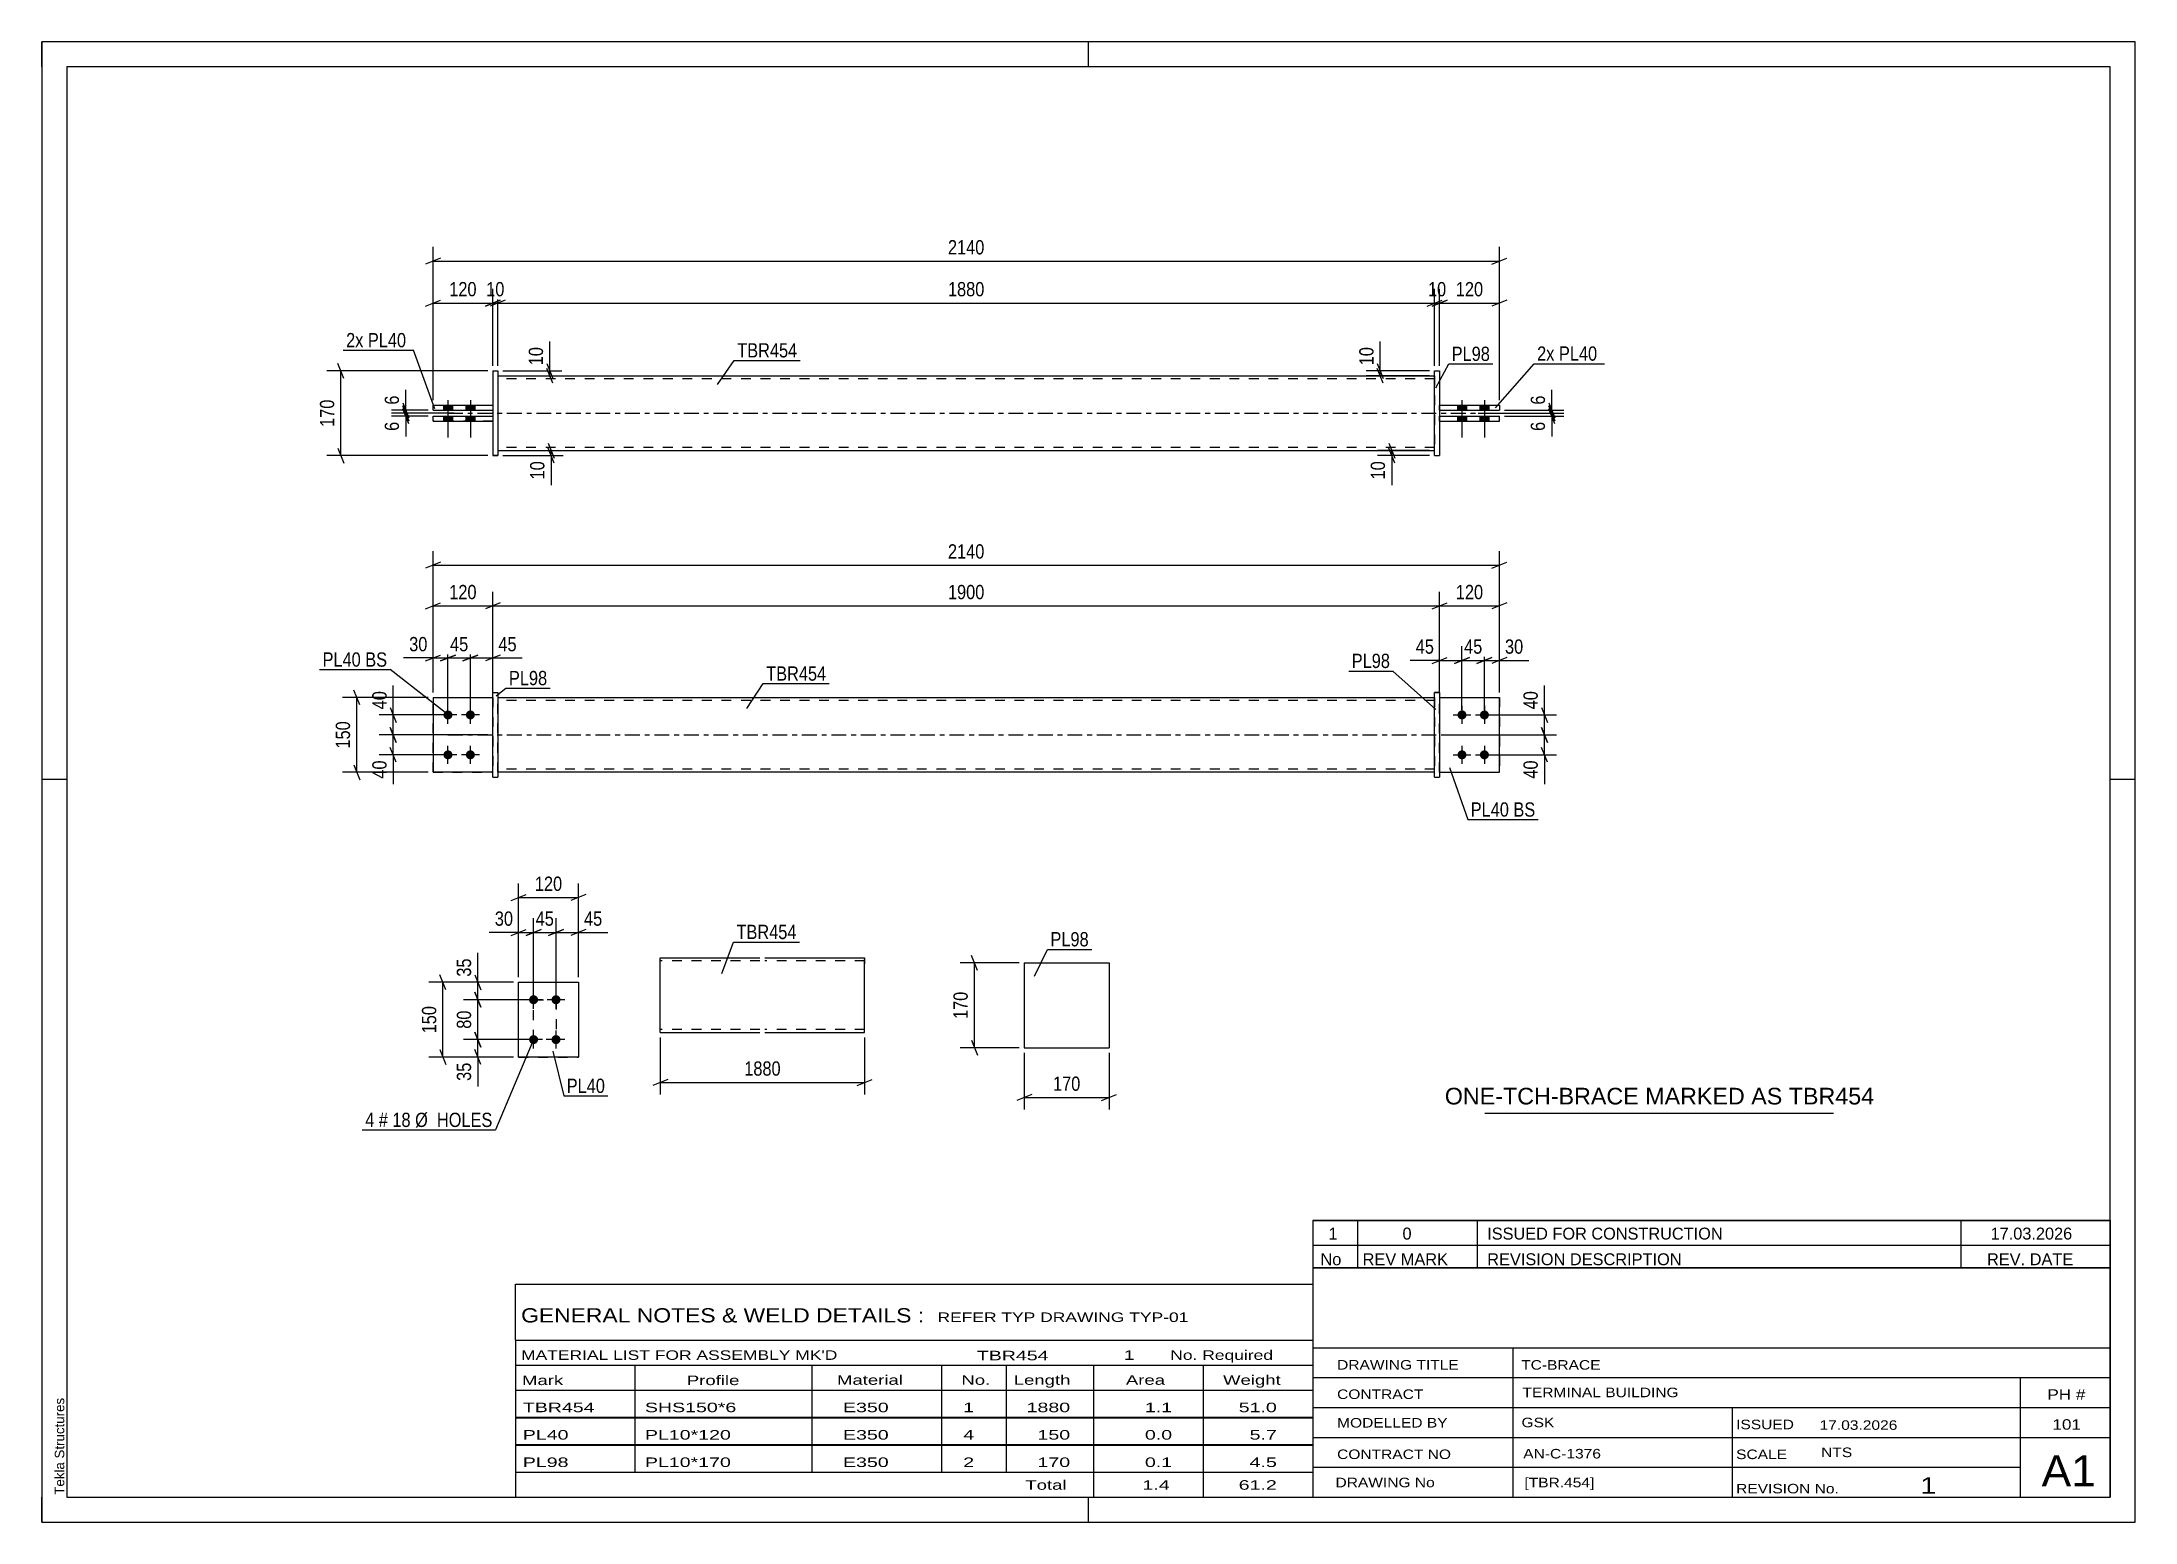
# Model space of a CAD drawing. Header units: millimetres. Extents: x 0 to 420, y 0 to 297.
import ezdxf

# ---------------------------------------------------------------- set-up
doc = ezdxf.new("R2010")
doc.units = ezdxf.units.MM
doc.linetypes.add('DXK_LINE_DOT2', pattern=[3.9198, 1.9599, -1.9599])
doc.linetypes.add('DXK_LINE_DOT3', pattern=[5.9187, 2.979, -0.9799, 0.9799, -0.9799])
doc.styles.add('Arial', font='ARIAL.TTF', dxfattribs={"height": 0.2})
doc.styles.add('Arial Narrow', font='ARIALN.TTF', dxfattribs={"height": 0.2})

# ---------------------------------------------------------------- blocks, each defined once
blk = doc.blocks.new('Unknown-580872413-1163')
at = {"color": 5, "linetype": 'Continuous'}
for p, q in [((420, 297), (0, 297)), ((0, 297), (0, 0)), ((0, 292), (0, 297)), ((210, 292), (210, 297)), ((420, 0), (420, 297)), ((415, 292), (5, 292)), ((5, 292), (5, 5)), ((415, 5), (415, 292)), ((5, 149), (0, 149)), ((420, 149), (415, 149)), ((0, 0), (0, 5)), ((5, 5), (415, 5)), ((210, 0), (210, 5)), ((0, 0), (420, 0))]:
    blk.add_line(p, q, dxfattribs=at)
at = {"color": 174, "linetype": 'Continuous', "style": 'Arial'}
blk.add_text('Tekla Structures', height=1.9102, rotation=90, dxfattribs=at).set_placement((4.5, 5.5))
blk = doc.blocks.new('Part-580872413-1766 - 1738')
at = {"color": 7, "linetype": 'DXK_LINE_DOT2'}
for p, q in [((280.44, 165.45), (292.44, 165.45)), ((280.44, 150.45), (280.44, 165.45)), ((280.44, 165.45), (292.44, 165.45)), ((292.44, 165.45), (292.44, 165.45)), ((292.44, 165.45), (292.44, 150.45)), ((280.44, 150.45), (280.44, 150.45)), ((280.44, 150.45), (292.44, 150.45)), ((280.44, 150.45), (292.44, 150.45))]:
    blk.add_line(p, q, dxfattribs=at)
blk = doc.blocks.new('Part-580872413-1796 - 1738')
at = {"color": 2, "linetype": 'Continuous'}
for p, q in [((78.48, 165.45), (90.48, 165.45)), ((78.48, 165.45), (78.48, 150.45)), ((90.48, 150.45), (78.48, 150.45)), ((78.48, 150.45), (78.48, 150.45))]:
    blk.add_line(p, q, dxfattribs=at)
at = {"color": 7, "linetype": 'DXK_LINE_DOT2'}
for p, q in [((78.48, 165.45), (90.48, 165.45)), ((90.48, 165.45), (90.48, 165.45)), ((90.48, 165.45), (90.48, 150.45)), ((78.48, 150.45), (90.48, 150.45))]:
    blk.add_line(p, q, dxfattribs=at)
blk = doc.blocks.new('Part-580872413-1771 - 1738')
at = {"color": 2, "linetype": 'Continuous'}
for p, q in [((280.44, 165.45), (292.44, 165.45)), ((292.44, 165.45), (292.44, 165.45)), ((292.44, 150.45), (292.44, 165.45)), ((280.44, 150.45), (292.44, 150.45))]:
    blk.add_line(p, q, dxfattribs=at)
at = {"color": 7, "linetype": 'DXK_LINE_DOT2'}
for p, q in [((280.44, 165.45), (292.44, 165.45)), ((280.44, 150.45), (280.44, 165.45)), ((292.44, 165.45), (292.44, 165.45)), ((280.44, 150.45), (280.44, 150.45)), ((280.44, 150.45), (292.44, 150.45))]:
    blk.add_line(p, q, dxfattribs=at)
blk = doc.blocks.new('Part-580872413-1786 - 1738')
at = {"color": 2, "linetype": 'Continuous'}
for p, q in [((280.44, 166.45), (279.44, 166.45)), ((279.44, 149.45), (279.44, 166.45)), ((280.44, 166.45), (280.44, 149.45)), ((279.44, 149.45), (279.44, 149.45)), ((279.44, 149.45), (280.44, 149.45))]:
    blk.add_line(p, q, dxfattribs=at)
at = {"color": 7, "linetype": 'DXK_LINE_DOT2'}
for p, q in [((279.44, 166.45), (279.44, 166.45)), ((279.44, 166.45), (280.44, 166.45)), ((280.44, 166.45), (280.44, 166.45)), ((279.44, 149.45), (280.44, 149.45))]:
    blk.add_line(p, q, dxfattribs=at)
blk = doc.blocks.new('Part-580872413-1791 - 1738')
at = {"color": 7, "linetype": 'DXK_LINE_DOT2'}
for p, q in [((78.48, 165.45), (90.48, 165.45)), ((78.48, 165.45), (90.48, 165.45)), ((78.48, 150.45), (78.48, 165.45)), ((90.48, 165.45), (90.48, 165.45)), ((90.48, 165.45), (90.48, 150.45)), ((78.48, 150.45), (90.48, 150.45)), ((90.48, 150.45), (78.48, 150.45)), ((78.48, 150.45), (78.48, 150.45))]:
    blk.add_line(p, q, dxfattribs=at)
blk = doc.blocks.new('Part-580872413-1801 - 1738')
at = {"color": 2, "linetype": 'Continuous'}
for p, q in [((90.48, 166.45), (91.48, 166.45)), ((90.48, 149.45), (90.48, 166.45)), ((91.48, 166.45), (91.48, 166.45)), ((91.48, 166.45), (91.48, 149.45)), ((90.48, 149.45), (91.48, 149.45))]:
    blk.add_line(p, q, dxfattribs=at)
at = {"color": 7, "linetype": 'DXK_LINE_DOT2'}
for p, q in [((90.48, 166.45), (91.48, 166.45)), ((90.48, 149.45), (91.48, 149.45))]:
    blk.add_line(p, q, dxfattribs=at)
blk = doc.blocks.new('Part-580872413-1806 - 1738')
at = {"color": 2, "linetype": 'Continuous'}
for p, q in [((91.48, 165.45), (279.44, 165.45)), ((279.44, 150.45), (91.48, 150.45))]:
    blk.add_line(p, q, dxfattribs=at)
at = {"color": 7, "linetype": 'DXK_LINE_DOT2'}
for p, q in [((91.48, 150.45), (91.48, 165.45)), ((279.44, 164.85), (91.48, 164.85)), ((279.44, 165.45), (279.44, 150.45)), ((279.44, 151.05), (91.48, 151.05))]:
    blk.add_line(p, q, dxfattribs=at)
at = {"color": 7, "linetype": 'DXK_LINE_DOT3'}
blk.add_line((81.48, 157.95), (289.44, 157.95), dxfattribs=at)
blk = doc.blocks.new('Bolt-580872413-1807 - 1738')
at = {"linetype": 'Continuous'}
for points in [[(284.94, 162.85), (285.13, 162.83), (285.31, 162.78), (285.47, 162.68), (285.61, 162.56), (285.72, 162.4), (285.8, 162.23), (285.84, 162.05), (285.84, 161.86), (285.8, 161.68), (285.72, 161.5), (285.61, 161.35), (285.47, 161.23), (285.31, 161.13), (285.13, 161.07), (284.94, 161.05), (284.75, 161.07), (284.57, 161.13), (284.41, 161.23), (284.27, 161.35), (284.16, 161.5), (284.08, 161.68), (284.05, 161.86), (284.05, 162.05), (284.08, 162.23), (284.16, 162.4), (284.27, 162.56), (284.41, 162.68), (284.57, 162.78), (284.75, 162.83)], [(289.44, 162.85), (289.63, 162.83), (289.81, 162.78), (289.97, 162.68), (290.11, 162.56), (290.22, 162.4), (290.3, 162.23), (290.34, 162.05), (290.34, 161.86), (290.3, 161.68), (290.22, 161.5), (290.11, 161.35), (289.97, 161.23), (289.81, 161.13), (289.63, 161.07), (289.44, 161.05), (289.25, 161.07), (289.07, 161.13), (288.91, 161.23), (288.77, 161.35), (288.66, 161.5), (288.58, 161.68), (288.55, 161.86), (288.55, 162.05), (288.58, 162.23), (288.66, 162.4), (288.77, 162.56), (288.91, 162.68), (289.07, 162.78), (289.25, 162.83)], [(284.94, 154.85), (285.13, 154.83), (285.31, 154.78), (285.47, 154.68), (285.61, 154.56), (285.72, 154.4), (285.8, 154.23), (285.84, 154.05), (285.84, 153.86), (285.8, 153.68), (285.72, 153.5), (285.61, 153.35), (285.47, 153.23), (285.31, 153.13), (285.13, 153.07), (284.94, 153.05), (284.75, 153.07), (284.57, 153.13), (284.41, 153.23), (284.27, 153.35), (284.16, 153.5), (284.08, 153.68), (284.05, 153.86), (284.05, 154.05), (284.08, 154.23), (284.16, 154.4), (284.27, 154.56), (284.41, 154.68), (284.57, 154.78), (284.75, 154.83)], [(289.44, 154.85), (289.63, 154.83), (289.81, 154.78), (289.97, 154.68), (290.11, 154.56), (290.22, 154.4), (290.3, 154.23), (290.34, 154.05), (290.34, 153.86), (290.3, 153.68), (290.22, 153.5), (290.11, 153.35), (289.97, 153.23), (289.81, 153.13), (289.63, 153.07), (289.44, 153.05), (289.25, 153.07), (289.07, 153.13), (288.91, 153.23), (288.77, 153.35), (288.66, 153.5), (288.58, 153.68), (288.55, 153.86), (288.55, 154.05), (288.58, 154.23), (288.66, 154.4), (288.77, 154.56), (288.91, 154.68), (289.07, 154.78), (289.25, 154.83)]]:
    blk.add_hatch(color=1, dxfattribs=at).paths.add_polyline_path(points)
at = {"color": 1, "linetype": 'Continuous'}
for p, q in [((283.14, 161.95), (286.74, 161.95)), ((284.94, 163.75), (284.94, 160.15)), ((287.64, 161.95), (291.24, 161.95)), ((289.44, 163.75), (289.44, 160.15)), ((284.94, 155.75), (284.94, 152.15)), ((289.44, 155.75), (289.44, 152.15)), ((283.14, 153.95), (286.74, 153.95)), ((287.64, 153.95), (291.24, 153.95))]:
    blk.add_line(p, q, dxfattribs=at)
blk = doc.blocks.new('Bolt-580872413-1808 - 1738')
at = {"linetype": 'Continuous'}
for points in [[(81.48, 162.85), (81.67, 162.83), (81.84, 162.78), (82.01, 162.68), (82.15, 162.56), (82.26, 162.4), (82.33, 162.23), (82.37, 162.05), (82.37, 161.86), (82.33, 161.68), (82.26, 161.5), (82.15, 161.35), (82.01, 161.23), (81.84, 161.13), (81.67, 161.07), (81.48, 161.05), (81.29, 161.07), (81.11, 161.13), (80.95, 161.23), (80.81, 161.35), (80.7, 161.5), (80.62, 161.68), (80.58, 161.86), (80.58, 162.05), (80.62, 162.23), (80.7, 162.4), (80.81, 162.56), (80.95, 162.68), (81.11, 162.78), (81.29, 162.83)], [(85.98, 162.85), (86.17, 162.83), (86.34, 162.78), (86.51, 162.68), (86.65, 162.56), (86.76, 162.4), (86.83, 162.23), (86.87, 162.05), (86.87, 161.86), (86.83, 161.68), (86.76, 161.5), (86.65, 161.35), (86.51, 161.23), (86.34, 161.13), (86.17, 161.07), (85.98, 161.05), (85.79, 161.07), (85.61, 161.13), (85.45, 161.23), (85.31, 161.35), (85.2, 161.5), (85.12, 161.68), (85.08, 161.86), (85.08, 162.05), (85.12, 162.23), (85.2, 162.4), (85.31, 162.56), (85.45, 162.68), (85.61, 162.78), (85.79, 162.83)], [(81.48, 154.85), (81.67, 154.83), (81.84, 154.78), (82.01, 154.68), (82.15, 154.56), (82.26, 154.4), (82.33, 154.23), (82.37, 154.05), (82.37, 153.86), (82.33, 153.68), (82.26, 153.5), (82.15, 153.35), (82.01, 153.23), (81.84, 153.13), (81.67, 153.07), (81.48, 153.05), (81.29, 153.07), (81.11, 153.13), (80.95, 153.23), (80.81, 153.35), (80.7, 153.5), (80.62, 153.68), (80.58, 153.86), (80.58, 154.05), (80.62, 154.23), (80.7, 154.4), (80.81, 154.56), (80.95, 154.68), (81.11, 154.78), (81.29, 154.83)], [(85.98, 154.85), (86.17, 154.83), (86.34, 154.78), (86.51, 154.68), (86.65, 154.56), (86.76, 154.4), (86.83, 154.23), (86.87, 154.05), (86.87, 153.86), (86.83, 153.68), (86.76, 153.5), (86.65, 153.35), (86.51, 153.23), (86.34, 153.13), (86.17, 153.07), (85.98, 153.05), (85.79, 153.07), (85.61, 153.13), (85.45, 153.23), (85.31, 153.35), (85.2, 153.5), (85.12, 153.68), (85.08, 153.86), (85.08, 154.05), (85.12, 154.23), (85.2, 154.4), (85.31, 154.56), (85.45, 154.68), (85.61, 154.78), (85.79, 154.83)]]:
    blk.add_hatch(color=1, dxfattribs=at).paths.add_polyline_path(points)
at = {"color": 1, "linetype": 'Continuous'}
for p, q in [((83.28, 161.95), (79.68, 161.95)), ((81.48, 160.15), (81.48, 163.75)), ((87.78, 161.95), (84.18, 161.95)), ((85.98, 160.15), (85.98, 163.75)), ((81.48, 152.15), (81.48, 155.75)), ((85.98, 152.15), (85.98, 155.75)), ((83.28, 153.95), (79.68, 153.95)), ((87.78, 153.95), (84.18, 153.95))]:
    blk.add_line(p, q, dxfattribs=at)
blk = doc.blocks.new('Part-580872413-1430 - 1390')
at = {"color": 2, "linetype": 'Continuous'}
for p, q in [((279.44, 230.99), (279.44, 230.99)), ((279.44, 213.99), (279.44, 230.99)), ((279.44, 230.99), (280.44, 230.99)), ((280.44, 230.99), (280.44, 230.99)), ((280.44, 230.99), (280.44, 213.99)), ((279.44, 213.99), (280.44, 213.99)), ((279.44, 213.99), (279.44, 213.99)), ((280.44, 213.99), (280.44, 213.99))]:
    blk.add_line(p, q, dxfattribs=at)
at = {"color": 7, "linetype": 'DXK_LINE_DOT2'}
for p, q in [((279.44, 230.99), (279.44, 230.99)), ((279.44, 230.99), (280.44, 230.99)), ((279.44, 213.99), (280.44, 213.99))]:
    blk.add_line(p, q, dxfattribs=at)
blk = doc.blocks.new('Part-580872413-1462 - 1390')
at = {"color": 2, "linetype": 'Continuous'}
for p, q in [((280.44, 224.09), (292.44, 224.09)), ((280.44, 223.09), (292.44, 223.09)), ((292.44, 224.09), (292.44, 223.09))]:
    blk.add_line(p, q, dxfattribs=at)
at = {"color": 7, "linetype": 'DXK_LINE_DOT2'}
for p, q in [((280.44, 223.09), (280.44, 224.09)), ((280.44, 224.09), (292.44, 224.09)), ((280.44, 223.09), (292.44, 223.09)), ((292.44, 224.09), (292.44, 224.09))]:
    blk.add_line(p, q, dxfattribs=at)
blk = doc.blocks.new('Part-580872413-1398 - 1390')
at = {"color": 2, "linetype": 'Continuous'}
for p, q in [((90.48, 230.99), (91.48, 230.99)), ((90.48, 230.99), (90.48, 213.99)), ((91.48, 230.99), (91.48, 230.99)), ((91.48, 230.99), (91.48, 213.99)), ((91.48, 213.99), (90.48, 213.99)), ((90.48, 213.99), (90.48, 213.99))]:
    blk.add_line(p, q, dxfattribs=at)
at = {"color": 7, "linetype": 'DXK_LINE_DOT2'}
for p, q in [((90.48, 230.99), (91.48, 230.99)), ((91.48, 230.99), (91.48, 230.99)), ((90.48, 213.99), (91.48, 213.99))]:
    blk.add_line(p, q, dxfattribs=at)
blk = doc.blocks.new('Part-580872413-1424 - 1390')
at = {"color": 2, "linetype": 'Continuous'}
for p, q in [((78.48, 221.89), (90.48, 221.89)), ((78.48, 220.89), (78.48, 221.89)), ((78.48, 220.89), (90.48, 220.89)), ((78.48, 220.89), (78.48, 220.89))]:
    blk.add_line(p, q, dxfattribs=at)
at = {"color": 7, "linetype": 'DXK_LINE_DOT2'}
for p, q in [((78.48, 221.89), (90.48, 221.89)), ((90.48, 220.89), (78.48, 220.89)), ((90.48, 221.89), (90.48, 220.89))]:
    blk.add_line(p, q, dxfattribs=at)
blk = doc.blocks.new('Part-580872413-1429 - 1390')
at = {"color": 2, "linetype": 'Continuous'}
for p, q in [((78.48, 224.09), (90.48, 224.09)), ((78.48, 223.09), (78.48, 224.09)), ((78.48, 223.09), (90.48, 223.09)), ((78.48, 223.09), (78.48, 223.09))]:
    blk.add_line(p, q, dxfattribs=at)
at = {"color": 7, "linetype": 'DXK_LINE_DOT2'}
for p, q in [((78.48, 224.09), (90.48, 224.09)), ((78.48, 224.09), (78.48, 224.09)), ((78.48, 223.09), (90.48, 223.09)), ((90.48, 224.09), (90.48, 223.09))]:
    blk.add_line(p, q, dxfattribs=at)
blk = doc.blocks.new('Bolt-580872413-1451 - 1390')
at = {"linetype": 'Continuous'}
for points in [[(285.84, 224.09), (284.04, 224.09), (284.04, 223.09), (285.84, 223.09)], [(285.84, 224.09), (284.04, 224.09), (284.04, 223.09), (285.84, 223.09)], [(290.34, 224.09), (288.54, 224.09), (288.54, 223.09), (290.34, 223.09)], [(290.34, 224.09), (288.54, 224.09), (288.54, 223.09), (290.34, 223.09)], [(285.84, 221.89), (284.04, 221.89), (284.04, 220.89), (285.84, 220.89)], [(285.84, 221.89), (284.04, 221.89), (284.04, 220.89), (285.84, 220.89)], [(290.34, 221.89), (288.54, 221.89), (288.54, 220.89), (290.34, 220.89)], [(290.34, 221.89), (288.54, 221.89), (288.54, 220.89), (290.34, 220.89)]]:
    blk.add_hatch(color=1, dxfattribs=at).paths.add_polyline_path(points)
at = {"color": 1, "linetype": 'Continuous'}
for p, q in [((284.04, 224.09), (284.04, 223.09)), ((284.04, 224.09), (284.04, 223.09)), ((284.94, 225.09), (284.94, 217.59)), ((284.94, 225.09), (284.94, 217.59)), ((285.84, 224.09), (285.84, 223.09)), ((285.84, 224.09), (285.84, 223.09)), ((288.54, 224.09), (288.54, 223.09)), ((288.54, 224.09), (288.54, 223.09)), ((289.44, 225.09), (289.44, 217.59)), ((289.44, 225.09), (289.44, 217.59)), ((290.34, 224.09), (290.34, 223.09)), ((290.34, 224.09), (290.34, 223.09)), ((284.04, 221.89), (284.04, 220.89)), ((284.04, 221.89), (284.04, 220.89)), ((285.84, 221.89), (285.84, 220.89)), ((285.84, 221.89), (285.84, 220.89)), ((288.54, 221.89), (288.54, 220.89)), ((288.54, 221.89), (288.54, 220.89)), ((290.34, 221.89), (290.34, 220.89)), ((290.34, 221.89), (290.34, 220.89))]:
    blk.add_line(p, q, dxfattribs=at)
blk = doc.blocks.new('Part-580872413-1435 - 1390')
at = {"color": 2, "linetype": 'Continuous'}
for p, q in [((280.44, 221.89), (292.44, 221.89)), ((280.44, 220.89), (292.44, 220.89)), ((292.44, 220.89), (292.44, 221.89))]:
    blk.add_line(p, q, dxfattribs=at)
at = {"color": 7, "linetype": 'DXK_LINE_DOT2'}
for p, q in [((280.44, 220.89), (280.44, 221.89)), ((280.44, 221.89), (292.44, 221.89)), ((280.44, 220.89), (292.44, 220.89))]:
    blk.add_line(p, q, dxfattribs=at)
blk = doc.blocks.new('Part-580872413-1450 - 1390')
at = {"color": 2, "linetype": 'Continuous'}
for p, q in [((91.48, 229.99), (279.44, 229.99)), ((91.48, 214.99), (279.44, 214.99))]:
    blk.add_line(p, q, dxfattribs=at)
at = {"color": 7, "linetype": 'DXK_LINE_DOT2'}
for p, q in [((91.48, 229.99), (91.48, 214.99)), ((279.44, 229.39), (91.48, 229.39)), ((279.44, 229.99), (279.44, 214.99)), ((279.44, 215.59), (91.48, 215.59))]:
    blk.add_line(p, q, dxfattribs=at)
at = {"color": 7, "linetype": 'DXK_LINE_DOT3'}
blk.add_line((81.48, 222.49), (289.44, 222.49), dxfattribs=at)
blk = doc.blocks.new('Bolt-580872413-1452 - 1390')
at = {"linetype": 'Continuous'}
for points in [[(80.58, 223.09), (82.38, 223.09), (82.38, 224.09), (80.58, 224.09)], [(80.58, 223.09), (82.38, 223.09), (82.38, 224.09), (80.58, 224.09)], [(85.08, 223.09), (86.88, 223.09), (86.88, 224.09), (85.08, 224.09)], [(85.08, 223.09), (86.88, 223.09), (86.88, 224.09), (85.08, 224.09)], [(80.58, 220.89), (82.38, 220.89), (82.38, 221.89), (80.58, 221.89)], [(80.58, 220.89), (82.38, 220.89), (82.38, 221.89), (80.58, 221.89)], [(85.08, 220.89), (86.88, 220.89), (86.88, 221.89), (85.08, 221.89)], [(85.08, 220.89), (86.88, 220.89), (86.88, 221.89), (85.08, 221.89)]]:
    blk.add_hatch(color=1, dxfattribs=at).paths.add_polyline_path(points)
at = {"color": 1, "linetype": 'Continuous'}
for p, q in [((80.58, 224.09), (80.58, 223.09)), ((80.58, 224.09), (80.58, 223.09)), ((81.48, 225.09), (81.48, 217.59)), ((81.48, 225.09), (81.48, 217.59)), ((82.38, 224.09), (82.38, 223.09)), ((82.38, 224.09), (82.38, 223.09)), ((85.08, 224.09), (85.08, 223.09)), ((85.08, 224.09), (85.08, 223.09)), ((85.98, 225.09), (85.98, 217.59)), ((85.98, 225.09), (85.98, 217.59)), ((86.88, 224.09), (86.88, 223.09)), ((86.88, 224.09), (86.88, 223.09)), ((80.58, 221.89), (80.58, 220.89)), ((80.58, 221.89), (80.58, 220.89)), ((82.38, 221.89), (82.38, 220.89)), ((82.38, 221.89), (82.38, 220.89)), ((85.08, 221.89), (85.08, 220.89)), ((85.08, 221.89), (85.08, 220.89)), ((86.88, 221.89), (86.88, 220.89)), ((86.88, 221.89), (86.88, 220.89))]:
    blk.add_line(p, q, dxfattribs=at)
blk = doc.blocks.new('Part-580872413-2130 - 2123')
at = {"color": 2, "linetype": 'Continuous'}
for p, q in [((95.66, 108.31), (107.66, 108.31)), ((95.66, 93.31), (95.66, 108.31)), ((107.66, 108.31), (107.66, 108.31)), ((107.66, 108.31), (107.66, 93.31)), ((107.66, 93.31), (95.66, 93.31)), ((95.66, 93.31), (95.66, 93.31))]:
    blk.add_line(p, q, dxfattribs=at)
at = {"color": 7, "linetype": 'DXK_LINE_DOT2'}
for p, q in [((95.66, 108.31), (107.66, 108.31)), ((95.66, 93.31), (107.66, 93.31)), ((95.66, 93.31), (95.66, 93.31))]:
    blk.add_line(p, q, dxfattribs=at)
blk = doc.blocks.new('Bolt-580872413-2163 - 2123')
at = {"linetype": 'Continuous'}
for points in [[(98.66, 103.91), (98.47, 103.93), (98.29, 103.99), (98.13, 104.09), (97.99, 104.21), (97.88, 104.36), (97.8, 104.54), (97.76, 104.72), (97.76, 104.91), (97.8, 105.09), (97.88, 105.26), (97.99, 105.42), (98.13, 105.54), (98.29, 105.64), (98.47, 105.69), (98.66, 105.71), (98.85, 105.69), (99.03, 105.64), (99.19, 105.54), (99.33, 105.42), (99.44, 105.26), (99.52, 105.09), (99.56, 104.91), (99.56, 104.72), (99.52, 104.54), (99.44, 104.36), (99.33, 104.21), (99.19, 104.09), (99.03, 103.99), (98.85, 103.93)], [(103.16, 103.91), (102.97, 103.93), (102.79, 103.99), (102.63, 104.09), (102.49, 104.21), (102.38, 104.36), (102.3, 104.54), (102.26, 104.72), (102.26, 104.91), (102.3, 105.09), (102.38, 105.26), (102.49, 105.42), (102.63, 105.54), (102.79, 105.64), (102.97, 105.69), (103.16, 105.71), (103.35, 105.69), (103.53, 105.64), (103.69, 105.54), (103.83, 105.42), (103.94, 105.26), (104.02, 105.09), (104.06, 104.91), (104.06, 104.72), (104.02, 104.54), (103.94, 104.36), (103.83, 104.21), (103.69, 104.09), (103.53, 103.99), (103.35, 103.93)], [(98.66, 95.91), (98.47, 95.93), (98.29, 95.99), (98.13, 96.09), (97.99, 96.21), (97.88, 96.36), (97.8, 96.54), (97.76, 96.72), (97.76, 96.91), (97.8, 97.09), (97.88, 97.26), (97.99, 97.42), (98.13, 97.54), (98.29, 97.64), (98.47, 97.69), (98.66, 97.71), (98.85, 97.69), (99.03, 97.64), (99.19, 97.54), (99.33, 97.42), (99.44, 97.26), (99.52, 97.09), (99.56, 96.91), (99.56, 96.72), (99.52, 96.54), (99.44, 96.36), (99.33, 96.21), (99.19, 96.09), (99.03, 95.99), (98.85, 95.93)], [(103.16, 95.91), (102.97, 95.93), (102.79, 95.99), (102.63, 96.09), (102.49, 96.21), (102.38, 96.36), (102.3, 96.54), (102.26, 96.72), (102.26, 96.91), (102.3, 97.09), (102.38, 97.26), (102.49, 97.42), (102.63, 97.54), (102.79, 97.64), (102.97, 97.69), (103.16, 97.71), (103.35, 97.69), (103.53, 97.64), (103.69, 97.54), (103.83, 97.42), (103.94, 97.26), (104.02, 97.09), (104.06, 96.91), (104.06, 96.72), (104.02, 96.54), (103.94, 96.36), (103.83, 96.21), (103.69, 96.09), (103.53, 95.99), (103.35, 95.93)]]:
    blk.add_hatch(color=1, dxfattribs=at).paths.add_polyline_path(points)
at = {"color": 1, "linetype": 'Continuous'}
for p, q in [((98.66, 103.01), (98.66, 106.61)), ((103.16, 103.01), (103.16, 106.61)), ((100.46, 104.81), (96.86, 104.81)), ((104.96, 104.81), (101.36, 104.81)), ((100.46, 96.81), (96.86, 96.81)), ((98.66, 95.01), (98.66, 98.61)), ((104.96, 96.81), (101.36, 96.81)), ((103.16, 95.01), (103.16, 98.61))]:
    blk.add_line(p, q, dxfattribs=at)
blk = doc.blocks.new('Part-580872413-2294 - 2288')
at = {"color": 2, "linetype": 'Continuous'}
for p, q in [((197.12, 112.19), (197.12, 95.19)), ((197.12, 112.19), (214.12, 112.19)), ((214.12, 112.19), (214.12, 95.19)), ((197.12, 95.19), (214.12, 95.19))]:
    blk.add_line(p, q, dxfattribs=at)
blk = doc.blocks.new('Part-580872413-2320 - 2313')
at = {"color": 2, "linetype": 'Continuous'}
for p, q in [((124.08, 98.32), (124.08, 113.23)), ((124.08, 113.23), (144.08, 113.23)), ((145.08, 113.23), (165.08, 113.23)), ((165.08, 113.23), (165.08, 113.14)), ((165.08, 113.14), (165.08, 112.03)), ((165.08, 98.23), (165.08, 112.03)), ((124.08, 98.23), (124.08, 98.32)), ((124.08, 98.23), (144.08, 98.23)), ((145.08, 98.23), (165.08, 98.23))]:
    blk.add_line(p, q, dxfattribs=at)
at = {"color": 7, "linetype": 'DXK_LINE_DOT2'}
for p, q in [((144.08, 112.63), (124.08, 112.63)), ((165.08, 112.63), (145.08, 112.63)), ((165.08, 112.03), (165.08, 112.88)), ((124.08, 98.83), (124.08, 98.88)), ((144.08, 98.83), (124.08, 98.83)), ((165.08, 98.83), (145.08, 98.83)), ((165.08, 98.83), (165.08, 98.88))]:
    blk.add_line(p, q, dxfattribs=at)
blk = doc.blocks.new('Rectangle-580872413-2273 - 2123')
at = {"color": 1, "linetype": 'DXK_LINE_DOT2'}
blk.add_lwpolyline([(98.66, 104.81), (103.16, 104.81), (103.16, 96.81), (98.66, 96.81), (98.66, 104.81)], close=True, dxfattribs=at)
blk = doc.blocks.new('StraightDimension-580872413-1914 - 1738')
at = {"color": 7, "linetype": 'Continuous'}
for p, q in [((90.48, 158.95), (90.48, 186.68)), ((280.44, 166.45), (280.44, 186.68)), ((91.98, 184.43), (88.98, 183.23)), ((90.48, 183.83), (280.44, 183.83)), ((278.94, 183.23), (281.94, 184.43))]:
    blk.add_line(p, q, dxfattribs=at)
at = {"color": 0}
blk.add_wipeout([(189.72, 184.58), (189.72, 188.78), (181.2, 188.78), (181.2, 184.58)], dxfattribs=at)
at = {"color": 3, "style": 'Arial Narrow'}
blk.add_text('1900', height=2.863, dxfattribs=at).set_placement((181.8, 185.18))
blk = doc.blocks.new('StraightDimension-580872413-1929 - 1738')
at = {"color": 7, "linetype": 'Continuous'}
for p, q in [((78.48, 166.45), (78.48, 186.68)), ((90.48, 158.95), (90.48, 186.68)), ((76.98, 183.23), (79.98, 184.43)), ((78.48, 183.83), (90.48, 183.83)), ((91.98, 184.43), (88.98, 183.23))]:
    blk.add_line(p, q, dxfattribs=at)
at = {"color": 0}
blk.add_wipeout([(87.82, 184.58), (87.82, 188.78), (81.14, 188.78), (81.14, 184.58)], dxfattribs=at)
at = {"color": 3, "style": 'Arial Narrow'}
blk.add_text('120', height=2.863, dxfattribs=at).set_placement((81.74, 185.18))
blk = doc.blocks.new('StraightDimension-580872413-2000 - 1738')
at = {"color": 7, "linetype": 'Continuous'}
for p, q in [((80.48, 161.95), (67.66, 161.95)), ((69.91, 163.45), (71.11, 160.45)), ((70.51, 157.95), (70.51, 161.95)), ((89.48, 157.95), (67.66, 157.95)), ((71.11, 156.45), (69.91, 159.45))]:
    blk.add_line(p, q, dxfattribs=at)
at = {"color": 0}
blk.add_wipeout([(69.76, 167.34), (65.56, 167.34), (65.56, 162.48), (69.76, 162.48)], dxfattribs=at)
at = {"color": 7, "linetype": 'Continuous'}
blk.add_line((70.51, 161.95), (70.51, 167.86), dxfattribs=at)
blk.add_line((70.51, 161.95), (70.51, 167.86), dxfattribs=at)
at = {"color": 3, "style": 'Arial Narrow'}
blk.add_text('40', height=2.863, rotation=90.0002, dxfattribs=at).set_placement((69.16, 163.08))
blk = doc.blocks.new('StraightDimension-580872413-1974 - 1738')
at = {"color": 7, "linetype": 'Continuous'}
for p, q in [((84.48, 172.78), (87.48, 173.98)), ((85.98, 162.95), (85.98, 176.23)), ((85.98, 173.38), (90.48, 173.38)), ((91.98, 173.98), (88.98, 172.78)), ((90.48, 166.45), (90.48, 176.23))]:
    blk.add_line(p, q, dxfattribs=at)
at = {"color": 0}
blk.add_wipeout([(95.86, 174.13), (95.86, 178.33), (91, 178.33), (91, 174.13)], dxfattribs=at)
at = {"color": 7, "linetype": 'Continuous'}
blk.add_line((90.48, 173.38), (96.38, 173.38), dxfattribs=at)
blk.add_line((90.48, 173.38), (96.38, 173.38), dxfattribs=at)
at = {"color": 3, "style": 'Arial Narrow'}
blk.add_text('45', height=2.863, dxfattribs=at).set_placement((91.6, 174.73))
blk = doc.blocks.new('StraightDimension-580872413-1810 - 1738')
at = {"color": 7, "linetype": 'Continuous'}
for p, q in [((287.94, 172.29), (290.94, 173.49)), ((289.44, 162.95), (289.44, 175.74)), ((289.44, 172.89), (292.44, 172.89)), ((293.94, 173.49), (290.94, 172.29)), ((292.44, 166.45), (292.44, 175.74))]:
    blk.add_line(p, q, dxfattribs=at)
at = {"color": 0}
blk.add_wipeout([(297.82, 173.64), (297.82, 177.84), (292.97, 177.84), (292.97, 173.64)], dxfattribs=at)
at = {"color": 7, "linetype": 'Continuous'}
blk.add_line((292.44, 172.89), (298.35, 172.89), dxfattribs=at)
blk.add_line((292.44, 172.89), (298.35, 172.89), dxfattribs=at)
at = {"color": 3, "style": 'Arial Narrow'}
blk.add_text('30', height=2.863, dxfattribs=at).set_placement((293.57, 174.24))
blk = doc.blocks.new('StraightDimension-580872413-1826 - 1738')
at = {"color": 7, "linetype": 'Continuous'}
for p, q in [((283.44, 172.29), (286.44, 173.49)), ((284.94, 162.95), (284.94, 175.74)), ((284.94, 172.89), (289.44, 172.89)), ((290.94, 173.49), (287.94, 172.29)), ((289.44, 162.95), (289.44, 175.74))]:
    blk.add_line(p, q, dxfattribs=at)
at = {"color": 0}
blk.add_wipeout([(289.62, 173.64), (289.62, 177.84), (284.76, 177.84), (284.76, 173.64)], dxfattribs=at)
at = {"color": 3, "style": 'Arial Narrow'}
blk.add_text('45', height=2.863, dxfattribs=at).set_placement((285.36, 174.24))
blk = doc.blocks.new('StraightDimension-580872413-1839 - 1738')
at = {"color": 7, "linetype": 'Continuous'}
for p, q in [((278.94, 172.29), (281.94, 173.49)), ((280.44, 166.45), (280.44, 175.74)), ((280.44, 172.89), (284.94, 172.89)), ((286.44, 173.49), (283.44, 172.29)), ((284.94, 162.95), (284.94, 175.74))]:
    blk.add_line(p, q, dxfattribs=at)
at = {"color": 0}
blk.add_wipeout([(279.92, 173.64), (279.92, 177.84), (275.06, 177.84), (275.06, 173.64)], dxfattribs=at)
at = {"color": 7, "linetype": 'Continuous'}
blk.add_line((280.44, 172.89), (274.53, 172.89), dxfattribs=at)
blk.add_line((280.44, 172.89), (274.53, 172.89), dxfattribs=at)
at = {"color": 3, "style": 'Arial Narrow'}
blk.add_text('45', height=2.863, dxfattribs=at).set_placement((275.66, 174.24))
blk = doc.blocks.new('StraightDimension-580872413-1856 - 1738')
at = {"color": 7, "linetype": 'Continuous'}
for p, q in [((78.48, 166.45), (78.48, 194.83)), ((292.44, 166.45), (292.44, 194.83)), ((79.98, 192.58), (76.98, 191.38)), ((78.48, 191.98), (292.44, 191.98)), ((290.94, 191.38), (293.94, 192.58))]:
    blk.add_line(p, q, dxfattribs=at)
at = {"color": 0}
blk.add_wipeout([(189.72, 192.73), (189.72, 196.93), (181.2, 196.93), (181.2, 192.73)], dxfattribs=at)
at = {"color": 3, "style": 'Arial Narrow'}
blk.add_text('2140', height=2.863, dxfattribs=at).set_placement((181.8, 193.33))
blk = doc.blocks.new('StraightDimension-580872413-1876 - 1738')
at = {"color": 7, "linetype": 'Continuous'}
for p, q in [((290.44, 161.95), (303.89, 161.95)), ((300.89, 163.45), (302.09, 160.45)), ((301.49, 157.95), (301.49, 161.95)), ((281.44, 157.95), (303.89, 157.95)), ((302.09, 156.45), (300.89, 159.45))]:
    blk.add_line(p, q, dxfattribs=at)
at = {"color": 0}
blk.add_wipeout([(300.74, 167.34), (296.54, 167.34), (296.54, 162.48), (300.74, 162.48)], dxfattribs=at)
at = {"color": 7, "linetype": 'Continuous'}
blk.add_line((301.49, 161.95), (301.49, 167.86), dxfattribs=at)
blk.add_line((301.49, 161.95), (301.49, 167.86), dxfattribs=at)
at = {"color": 3, "style": 'Arial Narrow'}
blk.add_text('40', height=2.863, rotation=90.0002, dxfattribs=at).set_placement((300.14, 163.08))
blk = doc.blocks.new('StraightDimension-580872413-1885 - 1738')
at = {"color": 7, "linetype": 'Continuous'}
for p, q in [((281.44, 157.95), (303.89, 157.95)), ((300.89, 159.45), (302.09, 156.45)), ((302.09, 152.45), (300.89, 155.45)), ((301.49, 153.95), (301.49, 157.95)), ((290.44, 153.95), (303.89, 153.95))]:
    blk.add_line(p, q, dxfattribs=at)
at = {"color": 0}
blk.add_wipeout([(300.74, 153.43), (296.54, 153.43), (296.54, 148.57), (300.74, 148.57)], dxfattribs=at)
at = {"color": 7, "linetype": 'Continuous'}
blk.add_line((301.49, 153.95), (301.49, 148.05), dxfattribs=at)
blk.add_line((301.49, 153.95), (301.49, 148.05), dxfattribs=at)
at = {"color": 3, "style": 'Arial Narrow'}
blk.add_text('40', height=2.863, rotation=90.0002, dxfattribs=at).set_placement((300.14, 149.17))
blk = doc.blocks.new('StraightDimension-580872413-1895 - 1738')
at = {"color": 7, "linetype": 'Continuous'}
for p, q in [((280.44, 166.45), (280.44, 186.68)), ((292.44, 166.45), (292.44, 186.68)), ((278.94, 183.23), (281.94, 184.43)), ((280.44, 183.83), (292.44, 183.83)), ((293.94, 184.43), (290.94, 183.23))]:
    blk.add_line(p, q, dxfattribs=at)
at = {"color": 0}
blk.add_wipeout([(289.78, 184.58), (289.78, 188.78), (283.1, 188.78), (283.1, 184.58)], dxfattribs=at)
at = {"color": 3, "style": 'Arial Narrow'}
blk.add_text('120', height=2.863, dxfattribs=at).set_placement((283.7, 185.18))
blk = doc.blocks.new('StraightDimension-580872413-1945 - 1738')
at = {"color": 7, "linetype": 'Continuous'}
for p, q in [((76.98, 172.78), (79.98, 173.98)), ((78.48, 166.45), (78.48, 176.23)), ((78.48, 173.38), (81.48, 173.38)), ((82.98, 173.98), (79.98, 172.78)), ((81.48, 162.95), (81.48, 176.23))]:
    blk.add_line(p, q, dxfattribs=at)
at = {"color": 0}
blk.add_wipeout([(77.95, 174.13), (77.95, 178.33), (73.1, 178.33), (73.1, 174.13)], dxfattribs=at)
at = {"color": 7, "linetype": 'Continuous'}
blk.add_line((78.48, 173.38), (72.57, 173.38), dxfattribs=at)
blk.add_line((78.48, 173.38), (72.57, 173.38), dxfattribs=at)
at = {"color": 3, "style": 'Arial Narrow'}
blk.add_text('30', height=2.863, dxfattribs=at).set_placement((73.7, 174.73))
blk = doc.blocks.new('StraightDimension-580872413-1961 - 1738')
at = {"color": 7, "linetype": 'Continuous'}
for p, q in [((79.98, 172.78), (82.98, 173.98)), ((81.48, 162.95), (81.48, 176.23)), ((81.48, 173.38), (85.98, 173.38)), ((87.48, 173.98), (84.48, 172.78)), ((85.98, 162.95), (85.98, 176.23))]:
    blk.add_line(p, q, dxfattribs=at)
at = {"color": 0}
blk.add_wipeout([(86.16, 174.13), (86.16, 178.33), (81.3, 178.33), (81.3, 174.13)], dxfattribs=at)
at = {"color": 3, "style": 'Arial Narrow'}
blk.add_text('45', height=2.863, dxfattribs=at).set_placement((81.9, 174.73))
blk = doc.blocks.new('StraightDimension-580872413-1991 - 1738')
at = {"color": 7, "linetype": 'Continuous'}
for p, q in [((89.48, 157.95), (67.66, 157.95)), ((69.91, 159.45), (71.11, 156.45)), ((71.11, 152.45), (69.91, 155.45)), ((70.51, 153.95), (70.51, 157.95)), ((80.48, 153.95), (67.66, 153.95))]:
    blk.add_line(p, q, dxfattribs=at)
at = {"color": 0}
blk.add_wipeout([(69.76, 153.43), (65.56, 153.43), (65.56, 148.57), (69.76, 148.57)], dxfattribs=at)
at = {"color": 7, "linetype": 'Continuous'}
blk.add_line((70.51, 153.95), (70.51, 148.05), dxfattribs=at)
blk.add_line((70.51, 153.95), (70.51, 148.05), dxfattribs=at)
at = {"color": 3, "style": 'Arial Narrow'}
blk.add_text('40', height=2.863, rotation=90.0002, dxfattribs=at).set_placement((69.16, 149.17))
blk = doc.blocks.new('StraightDimension-580872413-2010 - 1738')
at = {"color": 7, "linetype": 'Continuous'}
for p, q in [((77.48, 165.45), (60.33, 165.45)), ((63.78, 163.95), (62.58, 166.95)), ((63.18, 150.45), (63.18, 165.45)), ((62.58, 151.95), (63.78, 148.95)), ((77.48, 150.45), (60.33, 150.45))]:
    blk.add_line(p, q, dxfattribs=at)
at = {"color": 0}
blk.add_wipeout([(62.43, 161.3), (58.23, 161.3), (58.23, 154.61), (62.43, 154.61)], dxfattribs=at)
at = {"color": 3, "style": 'Arial Narrow'}
blk.add_text('150', height=2.863, rotation=90.0002, dxfattribs=at).set_placement((61.83, 155.21))
blk = doc.blocks.new('StraightDimension-580872413-1691 - 1390')
at = {"color": 7, "linetype": 'Continuous'}
for p, q in [((72.4, 223.99), (73.6, 220.99)), ((73.6, 220.39), (72.4, 223.39)), ((82.73, 222.49), (70.15, 222.49)), ((77.48, 221.89), (70.15, 221.89)), ((73, 221.89), (73, 222.49))]:
    blk.add_line(p, q, dxfattribs=at)
at = {"color": 0}
blk.add_wipeout([(72.25, 221.36), (68.05, 221.36), (68.05, 218.34), (72.25, 218.34)], dxfattribs=at)
at = {"color": 7, "linetype": 'Continuous'}
blk.add_line((73, 221.89), (73, 217.81), dxfattribs=at)
blk.add_line((73, 221.89), (73, 217.81), dxfattribs=at)
at = {"color": 3, "style": 'Arial Narrow'}
blk.add_text('6', height=2.86, rotation=90.0002, dxfattribs=at).set_placement((71.65, 218.94))
blk = doc.blocks.new('StraightDimension-580872413-1661 - 1390')
at = {"color": 7, "linetype": 'Continuous'}
for p, q in [((293.44, 223.09), (305.34, 223.09)), ((302.34, 224.59), (303.54, 221.59)), ((303.54, 220.99), (302.34, 223.99)), ((302.94, 222.49), (302.94, 223.09)), ((288.19, 222.49), (305.34, 222.49))]:
    blk.add_line(p, q, dxfattribs=at)
at = {"color": 0}
blk.add_wipeout([(302.19, 226.64), (297.99, 226.64), (297.99, 223.61), (302.19, 223.61)], dxfattribs=at)
at = {"color": 7, "linetype": 'Continuous'}
blk.add_line((302.94, 223.09), (302.94, 227.17), dxfattribs=at)
blk.add_line((302.94, 223.09), (302.94, 227.17), dxfattribs=at)
at = {"color": 3, "style": 'Arial Narrow'}
blk.add_text('6', height=2.86, rotation=90.0002, dxfattribs=at).set_placement((301.59, 224.21))
blk = doc.blocks.new('StraightDimension-580872413-1538 - 1390')
at = {"color": 7, "linetype": 'Continuous'}
for p, q in [((278.44, 214.99), (267.99, 214.99)), ((270.24, 216.49), (271.44, 213.49)), ((271.44, 212.49), (270.24, 215.49)), ((270.84, 213.99), (270.84, 214.99)), ((278.44, 213.99), (267.99, 213.99))]:
    blk.add_line(p, q, dxfattribs=at)
at = {"color": 0}
blk.add_wipeout([(270.09, 213.46), (265.89, 213.46), (265.89, 208.61), (270.09, 208.61)], dxfattribs=at)
at = {"color": 7, "linetype": 'Continuous'}
blk.add_line((270.84, 213.99), (270.84, 208.08), dxfattribs=at)
blk.add_line((270.84, 213.99), (270.84, 208.08), dxfattribs=at)
at = {"color": 3, "style": 'Arial Narrow'}
blk.add_text('10', height=2.863, rotation=90.0002, dxfattribs=at).set_placement((269.49, 209.21))
blk = doc.blocks.new('StraightDimension-580872413-1552 - 1390')
at = {"color": 7, "linetype": 'Continuous'}
for p, q in [((267.94, 232.49), (269.14, 229.49)), ((269.14, 228.49), (267.94, 231.49)), ((278.44, 230.99), (265.69, 230.99)), ((278.44, 229.99), (265.69, 229.99)), ((268.54, 229.99), (268.54, 230.99))]:
    blk.add_line(p, q, dxfattribs=at)
at = {"color": 0}
blk.add_wipeout([(267.79, 236.37), (263.59, 236.37), (263.59, 231.51), (267.79, 231.51)], dxfattribs=at)
at = {"color": 7, "linetype": 'Continuous'}
blk.add_line((268.54, 230.99), (268.54, 236.89), dxfattribs=at)
blk.add_line((268.54, 230.99), (268.54, 236.89), dxfattribs=at)
at = {"color": 3, "style": 'Arial Narrow'}
blk.add_text('10', height=2.863, rotation=90.0002, dxfattribs=at).set_placement((267.19, 232.11))
blk = doc.blocks.new('StraightDimension-580872413-1567 - 1390')
at = {"color": 7, "linetype": 'Continuous'}
for p, q in [((79.98, 253.61), (76.98, 252.41)), ((78.48, 225.09), (78.48, 255.86)), ((78.48, 253.01), (292.44, 253.01)), ((290.94, 252.41), (293.94, 253.61)), ((292.44, 225.09), (292.44, 255.86))]:
    blk.add_line(p, q, dxfattribs=at)
at = {"color": 0}
blk.add_wipeout([(189.72, 253.76), (189.72, 257.96), (181.2, 257.96), (181.2, 253.76)], dxfattribs=at)
at = {"color": 3, "style": 'Arial Narrow'}
blk.add_text('2140', height=2.863, dxfattribs=at).set_placement((181.8, 254.36))
blk = doc.blocks.new('StraightDimension-580872413-1578 - 1390')
at = {"color": 7, "linetype": 'Continuous'}
for p, q in [((277.94, 244), (280.94, 245.2)), ((281.94, 245.2), (278.94, 244)), ((279.44, 231.99), (279.44, 247.45)), ((279.44, 244.6), (280.44, 244.6)), ((280.44, 231.99), (280.44, 247.45))]:
    blk.add_line(p, q, dxfattribs=at)
at = {"color": 0}
blk.add_wipeout([(282.37, 245.35), (282.37, 249.55), (277.51, 249.55), (277.51, 245.35)], dxfattribs=at)
at = {"color": 3, "style": 'Arial Narrow'}
blk.add_text('10', height=2.863, dxfattribs=at).set_placement((278.11, 245.95))
blk = doc.blocks.new('StraightDimension-580872413-1588 - 1390')
at = {"color": 7, "linetype": 'Continuous'}
for p, q in [((92.98, 245.2), (89.98, 244)), ((91.48, 231.99), (91.48, 247.45)), ((91.48, 244.6), (279.44, 244.6)), ((277.94, 244), (280.94, 245.2)), ((279.44, 231.99), (279.44, 247.45))]:
    blk.add_line(p, q, dxfattribs=at)
at = {"color": 0}
blk.add_wipeout([(189.72, 245.35), (189.72, 249.55), (181.2, 249.55), (181.2, 245.35)], dxfattribs=at)
at = {"color": 3, "style": 'Arial Narrow'}
blk.add_text('1880', height=2.863, dxfattribs=at).set_placement((181.8, 245.95))
blk = doc.blocks.new('StraightDimension-580872413-1598 - 1390')
at = {"color": 7, "linetype": 'Continuous'}
for p, q in [((88.98, 244), (91.98, 245.2)), ((92.98, 245.2), (89.98, 244)), ((90.48, 231.99), (90.48, 247.45)), ((90.48, 244.6), (91.48, 244.6)), ((91.48, 231.99), (91.48, 247.45))]:
    blk.add_line(p, q, dxfattribs=at)
at = {"color": 0}
blk.add_wipeout([(93.41, 245.35), (93.41, 249.55), (88.55, 249.55), (88.55, 245.35)], dxfattribs=at)
at = {"color": 3, "style": 'Arial Narrow'}
blk.add_text('10', height=2.863, dxfattribs=at).set_placement((89.15, 245.95))
blk = doc.blocks.new('StraightDimension-580872413-1608 - 1390')
at = {"color": 7, "linetype": 'Continuous'}
for p, q in [((76.98, 244), (79.98, 245.2)), ((78.48, 225.09), (78.48, 247.45)), ((78.48, 244.6), (90.48, 244.6)), ((91.98, 245.2), (88.98, 244)), ((90.48, 231.99), (90.48, 247.45))]:
    blk.add_line(p, q, dxfattribs=at)
at = {"color": 0}
blk.add_wipeout([(87.82, 245.35), (87.82, 249.55), (81.14, 249.55), (81.14, 245.35)], dxfattribs=at)
at = {"color": 3, "style": 'Arial Narrow'}
blk.add_text('120', height=2.863, dxfattribs=at).set_placement((81.74, 245.95))
blk = doc.blocks.new('StraightDimension-580872413-1618 - 1390')
at = {"color": 7, "linetype": 'Continuous'}
for p, q in [((278.94, 244), (281.94, 245.2)), ((280.44, 231.99), (280.44, 247.45)), ((280.44, 244.6), (292.44, 244.6)), ((293.94, 245.2), (290.94, 244)), ((292.44, 225.09), (292.44, 247.45))]:
    blk.add_line(p, q, dxfattribs=at)
at = {"color": 0}
blk.add_wipeout([(289.78, 245.35), (289.78, 249.55), (283.1, 249.55), (283.1, 245.35)], dxfattribs=at)
at = {"color": 3, "style": 'Arial Narrow'}
blk.add_text('120', height=2.863, dxfattribs=at).set_placement((283.7, 245.95))
blk = doc.blocks.new('StraightDimension-580872413-1629 - 1390')
at = {"color": 7, "linetype": 'Continuous'}
for p, q in [((92.48, 214.99), (104.58, 214.99)), ((101.58, 216.49), (102.78, 213.49)), ((102.78, 212.49), (101.58, 215.49)), ((102.18, 213.99), (102.18, 214.99)), ((92.48, 213.99), (104.58, 213.99))]:
    blk.add_line(p, q, dxfattribs=at)
at = {"color": 0}
blk.add_wipeout([(101.43, 213.46), (97.23, 213.46), (97.23, 208.61), (101.43, 208.61)], dxfattribs=at)
at = {"color": 7, "linetype": 'Continuous'}
blk.add_line((102.18, 213.99), (102.18, 208.08), dxfattribs=at)
blk.add_line((102.18, 213.99), (102.18, 208.08), dxfattribs=at)
at = {"color": 3, "style": 'Arial Narrow'}
blk.add_text('10', height=2.863, rotation=90.0002, dxfattribs=at).set_placement((100.83, 209.21))
blk = doc.blocks.new('StraightDimension-580872413-1639 - 1390')
at = {"color": 7, "linetype": 'Continuous'}
for p, q in [((101.3, 232.49), (102.5, 229.49)), ((102.5, 228.49), (101.3, 231.49)), ((92.48, 230.99), (104.3, 230.99)), ((92.48, 229.99), (104.3, 229.99)), ((101.9, 229.99), (101.9, 230.99))]:
    blk.add_line(p, q, dxfattribs=at)
at = {"color": 0}
blk.add_wipeout([(101.15, 236.37), (96.95, 236.37), (96.95, 231.51), (101.15, 231.51)], dxfattribs=at)
at = {"color": 7, "linetype": 'Continuous'}
blk.add_line((101.9, 230.99), (101.9, 236.89), dxfattribs=at)
blk.add_line((101.9, 230.99), (101.9, 236.89), dxfattribs=at)
at = {"color": 3, "style": 'Arial Narrow'}
blk.add_text('10', height=2.863, rotation=90.0002, dxfattribs=at).set_placement((100.55, 232.11))
blk = doc.blocks.new('StraightDimension-580872413-1650 - 1390')
at = {"color": 7, "linetype": 'Continuous'}
for p, q in [((302.34, 223.99), (303.54, 220.99)), ((303.54, 220.39), (302.34, 223.39)), ((288.19, 222.49), (305.34, 222.49)), ((293.44, 221.89), (305.34, 221.89)), ((302.94, 221.89), (302.94, 222.49))]:
    blk.add_line(p, q, dxfattribs=at)
at = {"color": 0}
blk.add_wipeout([(302.19, 221.36), (297.99, 221.36), (297.99, 218.33), (302.19, 218.33)], dxfattribs=at)
at = {"color": 7, "linetype": 'Continuous'}
blk.add_line((302.94, 221.89), (302.94, 217.81), dxfattribs=at)
blk.add_line((302.94, 221.89), (302.94, 217.81), dxfattribs=at)
at = {"color": 3, "style": 'Arial Narrow'}
blk.add_text('6', height=2.86, rotation=90.0002, dxfattribs=at).set_placement((301.59, 218.93))
blk = doc.blocks.new('StraightDimension-580872413-1670 - 1390')
at = {"color": 7, "linetype": 'Continuous'}
for p, q in [((60.61, 229.49), (59.41, 232.49)), ((89.48, 230.99), (57.16, 230.99)), ((60.01, 213.99), (60.01, 230.99)), ((59.41, 215.49), (60.61, 212.49)), ((89.48, 213.99), (57.16, 213.99))]:
    blk.add_line(p, q, dxfattribs=at)
at = {"color": 0}
blk.add_wipeout([(59.26, 225.83), (55.06, 225.83), (55.06, 219.15), (59.26, 219.15)], dxfattribs=at)
at = {"color": 3, "style": 'Arial Narrow'}
blk.add_text('170', height=2.863, rotation=90.0002, dxfattribs=at).set_placement((58.66, 219.75))
blk = doc.blocks.new('StraightDimension-580872413-1681 - 1390')
at = {"color": 7, "linetype": 'Continuous'}
for p, q in [((77.48, 223.09), (70.15, 223.09)), ((72.4, 224.59), (73.6, 221.59)), ((73.6, 220.99), (72.4, 223.99)), ((73, 222.49), (73, 223.09)), ((82.73, 222.49), (70.15, 222.49))]:
    blk.add_line(p, q, dxfattribs=at)
at = {"color": 0}
blk.add_wipeout([(72.25, 226.64), (68.05, 226.64), (68.05, 223.61), (72.25, 223.61)], dxfattribs=at)
at = {"color": 7, "linetype": 'Continuous'}
blk.add_line((73, 223.09), (73, 227.17), dxfattribs=at)
blk.add_line((73, 223.09), (73, 227.17), dxfattribs=at)
at = {"color": 3, "style": 'Arial Narrow'}
blk.add_text('6', height=2.86, rotation=90.0002, dxfattribs=at).set_placement((71.65, 224.21))
blk = doc.blocks.new('StraightDimension-580872413-2166 - 2123')
at = {"color": 7, "linetype": 'Continuous'}
for p, q in [((95.66, 109.31), (95.66, 128.16)), ((107.66, 109.31), (107.66, 128.16)), ((94.16, 124.71), (97.16, 125.91)), ((95.66, 125.31), (107.66, 125.31)), ((109.16, 125.91), (106.16, 124.71))]:
    blk.add_line(p, q, dxfattribs=at)
at = {"color": 0}
blk.add_wipeout([(105, 126.06), (105, 130.26), (98.32, 130.26), (98.32, 126.06)], dxfattribs=at)
at = {"color": 3, "style": 'Arial Narrow'}
blk.add_text('120', height=2.863, dxfattribs=at).set_placement((98.92, 126.66))
blk = doc.blocks.new('StraightDimension-580872413-2183 - 2123')
at = {"color": 7, "linetype": 'Continuous'}
for p, q in [((97.16, 117.71), (100.16, 118.91)), ((98.66, 105.81), (98.66, 121.16)), ((98.66, 118.31), (103.16, 118.31)), ((104.66, 118.91), (101.66, 117.71)), ((103.16, 105.81), (103.16, 121.16))]:
    blk.add_line(p, q, dxfattribs=at)
at = {"color": 0}
blk.add_wipeout([(103.34, 119.06), (103.34, 123.26), (98.48, 123.26), (98.48, 119.06)], dxfattribs=at)
at = {"color": 3, "style": 'Arial Narrow'}
blk.add_text('45', height=2.863, dxfattribs=at).set_placement((99.08, 119.66))
blk = doc.blocks.new('StraightDimension-580872413-2193 - 2123')
at = {"color": 7, "linetype": 'Continuous'}
for p, q in [((94.16, 117.71), (97.16, 118.91)), ((95.66, 109.31), (95.66, 121.16)), ((95.66, 118.31), (98.66, 118.31)), ((100.16, 118.91), (97.16, 117.71)), ((98.66, 105.81), (98.66, 121.16))]:
    blk.add_line(p, q, dxfattribs=at)
at = {"color": 0}
blk.add_wipeout([(95.13, 119.06), (95.13, 123.26), (90.28, 123.26), (90.28, 119.06)], dxfattribs=at)
at = {"color": 7, "linetype": 'Continuous'}
blk.add_line((95.66, 118.31), (89.75, 118.31), dxfattribs=at)
blk.add_line((95.66, 118.31), (89.75, 118.31), dxfattribs=at)
at = {"color": 3, "style": 'Arial Narrow'}
blk.add_text('30', height=2.863, dxfattribs=at).set_placement((90.88, 119.66))
blk = doc.blocks.new('StraightDimension-580872413-2206 - 2123')
at = {"color": 7, "linetype": 'Continuous'}
for p, q in [((101.66, 117.71), (104.66, 118.91)), ((103.16, 105.81), (103.16, 121.16)), ((103.16, 118.31), (107.66, 118.31)), ((109.16, 118.91), (106.16, 117.71)), ((107.66, 109.31), (107.66, 121.16))]:
    blk.add_line(p, q, dxfattribs=at)
at = {"color": 0}
blk.add_wipeout([(113.04, 119.06), (113.04, 123.26), (108.18, 123.26), (108.18, 119.06)], dxfattribs=at)
at = {"color": 7, "linetype": 'Continuous'}
blk.add_line((107.66, 118.31), (113.57, 118.31), dxfattribs=at)
blk.add_line((107.66, 118.31), (113.57, 118.31), dxfattribs=at)
at = {"color": 3, "style": 'Arial Narrow'}
blk.add_text('45', height=2.863, dxfattribs=at).set_placement((108.78, 119.66))
blk = doc.blocks.new('StraightDimension-580872413-2220 - 2123')
at = {"color": 7, "linetype": 'Continuous'}
for p, q in [((81.07, 106.81), (79.87, 109.81)), ((94.66, 108.31), (77.62, 108.31)), ((80.47, 93.31), (80.47, 108.31)), ((94.66, 93.31), (77.62, 93.31)), ((79.87, 94.81), (81.07, 91.81))]:
    blk.add_line(p, q, dxfattribs=at)
at = {"color": 0}
blk.add_wipeout([(79.72, 104.16), (75.52, 104.16), (75.52, 97.47), (79.72, 97.47)], dxfattribs=at)
at = {"color": 3, "style": 'Arial Narrow'}
blk.add_text('150', height=2.863, rotation=90.0002, dxfattribs=at).set_placement((79.12, 98.07))
blk = doc.blocks.new('StraightDimension-580872413-2237 - 2123')
at = {"color": 7, "linetype": 'Continuous'}
for p, q in [((97.66, 96.81), (84.62, 96.81)), ((86.87, 98.31), (88.07, 95.31)), ((87.47, 93.31), (87.47, 96.81)), ((94.66, 93.31), (84.62, 93.31)), ((88.07, 91.81), (86.87, 94.81))]:
    blk.add_line(p, q, dxfattribs=at)
at = {"color": 0}
blk.add_wipeout([(86.72, 92.79), (82.52, 92.79), (82.52, 87.93), (86.72, 87.93)], dxfattribs=at)
at = {"color": 7, "linetype": 'Continuous'}
blk.add_line((87.47, 93.31), (87.47, 87.41), dxfattribs=at)
blk.add_line((87.47, 93.31), (87.47, 87.41), dxfattribs=at)
at = {"color": 3, "style": 'Arial Narrow'}
blk.add_text('35', height=2.863, rotation=90.0002, dxfattribs=at).set_placement((86.12, 88.53))
blk = doc.blocks.new('StraightDimension-580872413-2250 - 2123')
at = {"color": 7, "linetype": 'Continuous'}
for p, q in [((86.87, 109.81), (88.07, 106.81)), ((94.66, 108.31), (84.62, 108.31)), ((88.07, 103.31), (86.87, 106.31)), ((87.47, 104.81), (87.47, 108.31)), ((97.66, 104.81), (84.62, 104.81))]:
    blk.add_line(p, q, dxfattribs=at)
at = {"color": 0}
blk.add_wipeout([(86.72, 113.7), (82.52, 113.7), (82.52, 108.84), (86.72, 108.84)], dxfattribs=at)
at = {"color": 7, "linetype": 'Continuous'}
blk.add_line((87.47, 108.31), (87.47, 114.22), dxfattribs=at)
blk.add_line((87.47, 108.31), (87.47, 114.22), dxfattribs=at)
at = {"color": 3, "style": 'Arial Narrow'}
blk.add_text('35', height=2.863, rotation=90.0002, dxfattribs=at).set_placement((86.12, 109.44))
blk = doc.blocks.new('StraightDimension-580872413-2263 - 2123')
at = {"color": 7, "linetype": 'Continuous'}
for p, q in [((86.87, 106.31), (88.07, 103.31)), ((97.66, 104.81), (84.62, 104.81)), ((87.47, 96.81), (87.47, 104.81)), ((97.66, 96.81), (84.62, 96.81)), ((88.07, 95.31), (86.87, 98.31))]:
    blk.add_line(p, q, dxfattribs=at)
at = {"color": 0}
blk.add_wipeout([(86.72, 103.24), (82.52, 103.24), (82.52, 98.39), (86.72, 98.39)], dxfattribs=at)
at = {"color": 3, "style": 'Arial Narrow'}
blk.add_text('80', height=2.863, rotation=90.0002, dxfattribs=at).set_placement((86.12, 98.99))
blk = doc.blocks.new('StraightDimension-580872413-2305 - 2288')
at = {"color": 7, "linetype": 'Continuous'}
for p, q in [((197.12, 94.19), (197.12, 82.79)), ((214.12, 94.19), (214.12, 82.79)), ((198.62, 85.79), (195.62, 84.59)), ((197.12, 85.19), (214.12, 85.19)), ((212.62, 84.59), (215.62, 85.79))]:
    blk.add_line(p, q, dxfattribs=at)
at = {"color": 0}
blk.add_wipeout([(208.96, 85.94), (208.96, 90.14), (202.28, 90.14), (202.28, 85.94)], dxfattribs=at)
at = {"color": 3, "style": 'Arial Narrow'}
blk.add_text('170', height=2.863, dxfattribs=at).set_placement((202.88, 86.54))
blk = doc.blocks.new('StraightDimension-580872413-2296 - 2288')
at = {"color": 7, "linetype": 'Continuous'}
for p, q in [((187.72, 110.69), (186.52, 113.69)), ((196.12, 112.19), (184.27, 112.19)), ((187.12, 95.19), (187.12, 112.19)), ((186.52, 96.69), (187.72, 93.69)), ((196.12, 95.19), (184.27, 95.19))]:
    blk.add_line(p, q, dxfattribs=at)
at = {"color": 0}
blk.add_wipeout([(186.37, 107.03), (182.17, 107.03), (182.17, 100.34), (186.37, 100.34)], dxfattribs=at)
at = {"color": 3, "style": 'Arial Narrow'}
blk.add_text('170', height=2.863, rotation=90.0002, dxfattribs=at).set_placement((185.77, 100.94))
blk = doc.blocks.new('StraightDimension-580872413-2325 - 2313')
at = {"color": 7, "linetype": 'Continuous'}
for p, q in [((124.08, 97.23), (124.08, 85.83)), ((165.08, 97.23), (165.08, 85.83)), ((125.58, 88.83), (122.58, 87.63)), ((124.08, 88.23), (165.08, 88.23)), ((163.58, 87.63), (166.58, 88.83))]:
    blk.add_line(p, q, dxfattribs=at)
at = {"color": 0}
blk.add_wipeout([(148.84, 88.98), (148.84, 93.18), (140.33, 93.18), (140.33, 88.98)], dxfattribs=at)
at = {"color": 3, "style": 'Arial Narrow'}
blk.add_text('1880', height=2.863, dxfattribs=at).set_placement((140.93, 89.58))
blk = doc.blocks.new('Unknown-580872413-3689')
at = {"color": 7, "linetype": 'Continuous'}
for p, q in [((255, 51.05), (255, 5)), ((255, 51.05), (415, 51.05)), ((415, 51), (415, 5)), ((255, 35), (415, 35)), ((295.14, 35), (295.14, 5)), ((255, 29), (415, 29)), ((397, 5.05), (397, 29.05)), ((255, 23), (415, 23)), ((339.14, 23), (339.14, 5)), ((255, 17), (415, 17)), ((255, 11), (397, 11)), ((255, 5), (415, 5))]:
    blk.add_line(p, q, dxfattribs=at)
at = {"color": 7, "style": 'Arial Narrow'}
for s, height, width, p in [('DRAWING TITLE', 1.9089, 1.425378, (259.88, 30.61)), ('TC-BRACE', 1.909, 1.425378, (296.81, 30.59)), ('CONTRACT', 1.909, 1.425378, (259.88, 24.71)), ('TERMINAL BUILDING', 1.9089, 1.425378, (297.06, 25.07)), ('MODELLED BY', 1.9089, 1.425378, (259.88, 18.98)), ('GSK', 1.909, 1.425378, (296.88, 19.04)), ('ISSUED', 1.909, 1.425378, (339.94, 18.64)), ('17.03.2026', 1.909, 1.425378, (356.69, 18.52)), ('CONTRACT NO', 1.9089, 1.425378, (259.88, 12.66)), ('AN-C-1376', 1.909, 1.425378, (297.23, 12.78)), ('SCALE', 1.909, 1.425378, (339.94, 12.65)), ('A1', 6.204, 1.25, (401.24, 7.2)), ('DRAWING No', 1.909, 1.425378, (259.56, 7)), ('[TBR.454]', 1.909, 1.425378, (297.46, 6.99)), ('1', 3.34, 1.5, (376.91, 5.68)), ('REVISION No.', 1.9089, 1.425378, (339.94, 5.77))]:
    blk.add_text(s, height=height, dxfattribs=dict(at, width=width)).set_placement(p)
at = {"color": 7, "linetype": 'Continuous', "style": 'Arial Narrow'}
for s, height, width, p in [('PH #', 2.1, 1.42538, (402.4, 24.55)), ('101', 2.1, 1.42538, (403.41, 18.55)), ('NTS', 1.909, 1.425378, (357, 13.05))]:
    blk.add_text(s, height=height, dxfattribs=dict(at, width=width)).set_placement(p)
blk = doc.blocks.new('Unknown-580872413-3690')
at = {"color": 7, "linetype": 'Continuous'}
for p, q in [((255, 60.55), (415, 60.55)), ((415, 60.55), (255, 60.55)), ((255, 60.55), (255, 55.55)), ((264, 60.55), (264, 55.55)), ((288, 60.55), (288, 55.55)), ((385, 60.55), (385, 55.55)), ((415, 60.55), (415, 55.55)), ((255, 55.55), (415, 55.55)), ((255, 55.55), (255, 51.05)), ((255, 55.55), (415, 55.55)), ((264, 55.55), (264, 51.05)), ((288, 55.55), (288, 51.05)), ((385, 55.55), (385, 51.05)), ((415, 55.55), (415, 51.05)), ((415, 51.05), (255, 51.05))]:
    blk.add_line(p, q, dxfattribs=at)
at = {"color": 7, "linetype": 'Continuous', "style": 'Arial Narrow'}
for s, height, width, p in [('1', 2.39, 1.196471, (258.16, 56.7)), ('0', 2.39, 1.196471, (273, 56.7)), ('ISSUED FOR CONSTRUCTION', 2.3861, 1.196471, (290, 56.7)), ('17.03.2026', 2.386, 1.196471, (391, 56.7)), ('No', 2.386, 1.2, (256.54, 51.55)), ('REV MARK', 2.386, 1.2, (265, 51.55)), ('REVISION DESCRIPTION', 2.3861, 1.2, (290, 51.55)), ('REV. DATE', 2.386, 1.2, (390.28, 51.55))]:
    blk.add_text(s, height=height, dxfattribs=dict(at, width=width)).set_placement(p)
blk = doc.blocks.new('Unknown-580872413-3691')
at = {"color": 7, "linetype": 'Continuous'}
for p, q in [((95, 47.75), (255, 47.75)), ((95, 36.5), (95, 47.75)), ((255, 47.75), (255, 36.5)), ((95, 36.5), (255, 36.5)), ((95, 36.5), (95, 31.5)), ((255, 36.5), (255, 31.5)), ((95, 31.5), (255, 31.5)), ((95, 31.5), (95, 26.5)), ((119, 31.5), (119, 26.5)), ((154.5, 31.5), (154.5, 26.5)), ((180.5, 31.5), (180.5, 26.5)), ((193.5, 31.5), (193.5, 26.5)), ((211, 31.5), (211, 26.5)), ((233, 31.5), (233, 26.5)), ((255, 31.5), (255, 26.5)), ((95, 26.5), (255, 26.5)), ((95, 26.45), (95, 21.05)), ((95, 26.45), (255, 26.45)), ((119, 26.5), (119, 21)), ((154.5, 26.5), (154.5, 21)), ((180.5, 26.5), (180.5, 21)), ((193.5, 26.5), (193.5, 21)), ((211, 26.5), (211, 21)), ((233, 26.5), (233, 21)), ((255, 26.45), (255, 21.05)), ((95, 21.05), (255, 21.05)), ((119, 21), (119, 15.5)), ((154.5, 21), (154.5, 15.5)), ((180.5, 21), (180.5, 15.5)), ((193.5, 21), (193.5, 15.5)), ((211, 21), (211, 15.5)), ((233, 21), (233, 15.5)), ((95, 20.95), (95, 15.55)), ((95, 20.95), (255, 20.95)), ((255, 20.95), (255, 15.55)), ((95, 15.55), (255, 15.55)), ((95, 15.45), (95, 10.05)), ((95, 15.45), (255, 15.45)), ((119, 15.5), (119, 10)), ((154.5, 15.5), (154.5, 10)), ((180.5, 15.5), (180.5, 10)), ((193.5, 15.5), (193.5, 10)), ((211, 15.5), (211, 10)), ((233, 15.5), (233, 10)), ((255, 15.45), (255, 10.05)), ((95, 10.05), (255, 10.05)), ((95, 10), (255, 10)), ((95, 10), (95, 5)), ((211, 10), (211, 5)), ((233, 10), (233, 5)), ((255, 10), (255, 5)), ((95, 5), (255, 5))]:
    blk.add_line(p, q, dxfattribs=at)
at = {"color": 7, "style": 'Arial Narrow'}
for s, height, width, p in [('GENERAL NOTES & WELD DETAILS :', 2.8633, 1.4, (96.15, 40.06)), ('REFER TYP DRAWING TYP-01', 1.9089, 1.6, (179.7, 40.16)), ("MATERIAL LIST FOR ASSEMBLY MK'D", 1.9089, 1.6, (96.15, 32.56)), ('TBR454', 1.909, 1.794707, (187.59, 32.47)), ('1', 1.91, 1.794707, (217.08, 32.56)), ('No. Required', 1.9089, 1.6, (226.41, 32.56)), ('Mark', 1.909, 1.7, (96.34, 27.5)), ('Profile', 1.909, 1.7, (129.41, 27.5)), ('Material', 1.909, 1.7, (159.54, 27.56)), ('No.', 1.909, 1.7, (184.5, 27.56)), ('Length', 1.909, 1.7, (195, 27.56)), ('Area', 1.909, 1.7, (217.5, 27.56)), ('Weight', 1.909, 1.7, (237, 27.56))]:
    blk.add_text(s, height=height, dxfattribs=dict(at, width=width)).set_placement(p)
at = {"color": 7, "linetype": 'Continuous', "style": 'Arial Narrow'}
for s, height, width, p in [('TBR454', 1.909, 1.794707, (96.5, 22.06)), ('SHS150*6', 1.909, 1.794707, (121, 22.06)), ('E350', 1.909, 1.794707, (160.74, 22.06)), ('1', 1.91, 1.794707, (184.86, 22.06)), ('1880', 1.909, 1.794707, (197.58, 22.06)), ('1.1', 1.909, 1.794707, (221.32, 22.06)), ('51.0', 1.909, 1.794707, (240.14, 22.06)), ('PL40', 1.909, 1.794707, (96.5, 16.56)), ('PL10*120', 1.909, 1.794707, (121, 16.56)), ('E350', 1.909, 1.794707, (160.74, 16.56)), ('4', 1.91, 1.794707, (184.86, 16.56)), ('150', 1.909, 1.794707, (199.77, 16.56)), ('0.0', 1.909, 1.794707, (221.32, 16.56)), ('5.7', 1.909, 1.794707, (242.33, 16.56)), ('PL98', 1.909, 1.794707, (96.5, 11.06)), ('PL10*170', 1.909, 1.794707, (121, 11.06)), ('E350', 1.909, 1.794707, (160.74, 11.06)), ('2', 1.91, 1.794707, (184.86, 11.06)), ('170', 1.909, 1.794707, (199.77, 11.06)), ('0.1', 1.909, 1.794707, (221.32, 11.06)), ('4.5', 1.909, 1.794707, (242.33, 11.06)), ('Total', 1.909, 1.7, (197.33, 6.5)), ('1.4', 1.909, 1.794707, (220.83, 6.5)), ('61.2', 1.909, 1.794707, (240.14, 6.5))]:
    blk.add_text(s, height=height, dxfattribs=dict(at, width=width)).set_placement(p)
blk = doc.blocks.new('Unknown-580872413-3692')
at = {"color": 7, "linetype": 'Continuous'}
blk.add_line((289.5, 82.05), (359.5, 82.05), dxfattribs=at)
at = {"color": 7, "style": 'Arial'}
blk.add_text('ONE-TCH-BRACE MARKED AS TBR454', height=3.3428, dxfattribs=at).set_placement((281.49, 83.8))
blk = doc.blocks.new('Mark-580872413-1797 - 1738')
at = {"color": 0}
blk.add_wipeout([(101.39, 167.92), (101.39, 170.92), (93.72, 170.92), (93.72, 167.92)], dxfattribs=at)
blk.add_wipeout([(101.39, 167.92), (101.39, 170.92), (93.72, 170.92), (93.72, 167.92)], dxfattribs=at)
at = {"color": 30, "linetype": 'Continuous'}
for p, q in [((91.17, 165.77), (93.12, 167.32)), ((93.12, 167.32), (101.99, 167.32))]:
    blk.add_line(p, q, dxfattribs=at)
at = {"color": 3, "style": 'Arial Narrow'}
blk.add_text('PL98', height=2.863, dxfattribs=at).set_placement((93.72, 167.92))
blk = doc.blocks.new('Mark-580872413-1782 - 1738')
at = {"color": 0}
blk.add_wipeout([(270.49, 171.37), (270.49, 174.37), (262.82, 174.37), (262.82, 171.37)], dxfattribs=at)
blk.add_wipeout([(270.49, 171.37), (270.49, 174.37), (262.82, 174.37), (262.82, 171.37)], dxfattribs=at)
at = {"color": 30, "linetype": 'Continuous'}
for p in [(262.22, 170.77), (279.67, 163.03)]:
    blk.add_line(p, (271.09, 170.77), dxfattribs=at)
at = {"color": 3, "style": 'Arial Narrow'}
blk.add_text('PL98', height=2.863, dxfattribs=at).set_placement((262.82, 171.37))
blk = doc.blocks.new('MarkSet-580872413-2051 - 1738')
at = {"color": 0}
blk.add_wipeout([(294.36, 141.55), (294.36, 144.55), (286.69, 144.55), (286.69, 141.55)], dxfattribs=at)
blk.add_wipeout([(294.36, 141.55), (294.36, 144.55), (286.69, 144.55), (286.69, 141.55)], dxfattribs=at)
at = {"color": 30, "linetype": 'Continuous'}
blk.add_line((282.45, 151.42), (286.09, 140.95), dxfattribs=at)
at = {"color": 0}
blk.add_wipeout([(299.64, 141.55), (299.64, 144.55), (295.26, 144.55), (295.26, 141.55)], dxfattribs=at)
blk.add_wipeout([(299.64, 141.55), (299.64, 144.55), (295.26, 144.55), (295.26, 141.55)], dxfattribs=at)
at = {"color": 30, "linetype": 'Continuous'}
blk.add_line((286.09, 140.95), (300.24, 140.95), dxfattribs=at)
at = {"color": 3, "style": 'Arial Narrow'}
for s, p in [('PL40', (286.69, 141.55)), ('BS', (295.26, 141.55))]:
    blk.add_text(s, height=2.863, dxfattribs=at).set_placement(p)
blk = doc.blocks.new('Mark-580872413-1802 - 1738')
at = {"color": 0}
blk.add_wipeout([(157.39, 168.83), (157.39, 171.83), (145.33, 171.83), (145.33, 168.83)], dxfattribs=at)
blk.add_wipeout([(157.39, 168.83), (157.39, 171.83), (145.33, 171.83), (145.33, 168.83)], dxfattribs=at)
at = {"color": 30, "linetype": 'Continuous'}
for p, q in [((141.44, 163.26), (144.73, 168.23)), ((144.73, 168.23), (157.99, 168.23))]:
    blk.add_line(p, q, dxfattribs=at)
at = {"color": 3, "style": 'Arial Narrow'}
blk.add_text('TBR454', height=2.863, dxfattribs=at).set_placement((145.33, 168.83))
blk = doc.blocks.new('MarkSet-580872413-3599 - 1738')
at = {"color": 0}
blk.add_wipeout([(63.99, 171.64), (63.99, 174.64), (56.32, 174.64), (56.32, 171.64)], dxfattribs=at)
blk.add_wipeout([(63.99, 171.64), (63.99, 174.64), (56.32, 174.64), (56.32, 171.64)], dxfattribs=at)
blk.add_wipeout([(69.28, 171.64), (69.28, 174.64), (64.89, 174.64), (64.89, 171.64)], dxfattribs=at)
blk.add_wipeout([(69.28, 171.64), (69.28, 174.64), (64.89, 174.64), (64.89, 171.64)], dxfattribs=at)
at = {"color": 30, "linetype": 'Continuous'}
for p in [(55.72, 171.04), (80.91, 162.43)]:
    blk.add_line(p, (69.88, 171.04), dxfattribs=at)
at = {"color": 3, "style": 'Arial Narrow'}
for s, p in [('PL40', (56.32, 171.64)), ('BS', (64.89, 171.64))]:
    blk.add_text(s, height=2.863, dxfattribs=at).set_placement(p)
blk = doc.blocks.new('Mark-580872413-1446 - 1390')
at = {"color": 0}
blk.add_wipeout([(151.58, 233.68), (151.58, 236.68), (139.52, 236.68), (139.52, 233.68)], dxfattribs=at)
blk.add_wipeout([(151.58, 233.68), (151.58, 236.68), (139.52, 236.68), (139.52, 233.68)], dxfattribs=at)
at = {"color": 30, "linetype": 'Continuous'}
for p, q in [((135.55, 228.23), (138.92, 233.08)), ((138.92, 233.08), (152.18, 233.08))]:
    blk.add_line(p, q, dxfattribs=at)
at = {"color": 3, "style": 'Arial Narrow'}
blk.add_text('TBR454', height=2.863, dxfattribs=at).set_placement((139.52, 233.68))
blk = doc.blocks.new('MarkSet-580872413-1723 - 1390')
at = {"color": 0}
blk.add_wipeout([(303.49, 233.03), (303.49, 236.03), (300.01, 236.03), (300.01, 233.03)], dxfattribs=at)
blk.add_wipeout([(303.49, 233.03), (303.49, 236.03), (300.01, 236.03), (300.01, 233.03)], dxfattribs=at)
at = {"color": 30, "linetype": 'Continuous'}
blk.add_line((291.65, 223.6), (299.41, 232.43), dxfattribs=at)
at = {"color": 0}
blk.add_wipeout([(312.06, 233.03), (312.06, 236.03), (304.39, 236.03), (304.39, 233.03)], dxfattribs=at)
blk.add_wipeout([(312.06, 233.03), (312.06, 236.03), (304.39, 236.03), (304.39, 233.03)], dxfattribs=at)
at = {"color": 30, "linetype": 'Continuous'}
blk.add_line((299.41, 232.43), (313.56, 232.43), dxfattribs=at)
at = {"color": 3, "style": 'Arial Narrow'}
for s, p in [('2x', (300.01, 233.03)), ('PL40', (304.39, 233.03))]:
    blk.add_text(s, height=2.863, dxfattribs=at).set_placement(p)
blk = doc.blocks.new('MarkSet-580872413-1729 - 1390')
at = {"color": 0}
blk.add_wipeout([(64.51, 235.72), (64.51, 238.72), (61.04, 238.72), (61.04, 235.72)], dxfattribs=at)
blk.add_wipeout([(64.51, 235.72), (64.51, 238.72), (61.04, 238.72), (61.04, 235.72)], dxfattribs=at)
blk.add_wipeout([(73.08, 235.72), (73.08, 238.72), (65.41, 238.72), (65.41, 235.72)], dxfattribs=at)
blk.add_wipeout([(73.08, 235.72), (73.08, 238.72), (65.41, 238.72), (65.41, 235.72)], dxfattribs=at)
at = {"color": 30, "linetype": 'Continuous'}
for p in [(60.44, 235.12), (78.83, 223.37)]:
    blk.add_line(p, (74.58, 235.12), dxfattribs=at)
at = {"color": 3, "style": 'Arial Narrow'}
for s, p in [('2x', (61.04, 235.72)), ('PL40', (65.41, 235.72))]:
    blk.add_text(s, height=2.863, dxfattribs=at).set_placement(p)
blk = doc.blocks.new('Mark-580872413-3627 - 1390')
at = {"color": 0}
blk.add_wipeout([(290.54, 232.98), (290.54, 235.98), (282.87, 235.98), (282.87, 232.98)], dxfattribs=at)
blk.add_wipeout([(290.54, 232.98), (290.54, 235.98), (282.87, 235.98), (282.87, 232.98)], dxfattribs=at)
at = {"color": 30, "linetype": 'Continuous'}
for p, q in [((279.67, 227.56), (282.27, 232.38)), ((282.27, 232.38), (291.14, 232.38))]:
    blk.add_line(p, q, dxfattribs=at)
at = {"color": 3, "style": 'Arial Narrow'}
blk.add_text('PL98', height=2.863, dxfattribs=at).set_placement((282.87, 232.98))
blk = doc.blocks.new('Mark-580872413-2126 - 2123')
at = {"color": 0}
blk.add_wipeout([(112.99, 86.11), (112.99, 89.11), (105.31, 89.11), (105.31, 86.11)], dxfattribs=at)
blk.add_wipeout([(112.99, 86.11), (112.99, 89.11), (105.31, 89.11), (105.31, 86.11)], dxfattribs=at)
at = {"color": 30, "linetype": 'Continuous'}
for p, q in [((102.55, 94.47), (104.71, 85.51)), ((104.71, 85.51), (113.59, 85.51))]:
    blk.add_line(p, q, dxfattribs=at)
at = {"color": 3, "style": 'Arial Narrow'}
blk.add_text('PL40', height=2.863, dxfattribs=at).set_placement((105.31, 86.11))
blk = doc.blocks.new('Mark-580872413-2159 - 2123')
at = {"color": 0}
blk.add_wipeout([(66.7, 79.28), (66.7, 82.28), (64.88, 82.28), (64.88, 79.28)], dxfattribs=at)
blk.add_wipeout([(66.7, 79.28), (66.7, 82.28), (64.88, 82.28), (64.88, 79.28)], dxfattribs=at)
blk.add_wipeout([(69.43, 79.28), (69.43, 82.28), (67.6, 82.28), (67.6, 79.28)], dxfattribs=at)
blk.add_wipeout([(69.43, 79.28), (69.43, 82.28), (67.6, 82.28), (67.6, 79.28)], dxfattribs=at)
at = {"color": 3, "style": 'Arial Narrow'}
blk.add_text('4', height=2.86, dxfattribs=at).set_placement((64.88, 79.28))
at = {"color": 0}
blk.add_wipeout([(73.99, 79.28), (73.99, 82.28), (70.33, 82.28), (70.33, 79.28)], dxfattribs=at)
blk.add_wipeout([(73.99, 79.28), (73.99, 82.28), (70.33, 82.28), (70.33, 79.28)], dxfattribs=at)
at = {"color": 3, "style": 'Arial Narrow'}
blk.add_text('#', height=2.86, dxfattribs=at).set_placement((67.6, 79.28))
at = {"color": 0}
blk.add_wipeout([(90.42, 79.28), (90.42, 82.28), (74.89, 82.28), (74.89, 79.28)], dxfattribs=at)
blk.add_wipeout([(90.42, 79.28), (90.42, 82.28), (74.89, 82.28), (74.89, 79.28)], dxfattribs=at)
at = {"color": 7, "linetype": 'Continuous'}
for p in [(98.71, 96.94), (64.28, 78.68)]:
    blk.add_line(p, (91.02, 78.68), dxfattribs=at)
at = {"color": 3, "style": 'Arial Narrow'}
for s, p in [('18', (70.33, 79.28)), ('Ø  HOLES', (74.89, 79.28))]:
    blk.add_text(s, height=2.863, dxfattribs=at).set_placement(p)
blk = doc.blocks.new('Mark-580872413-2290 - 2288')
at = {"color": 0}
blk.add_wipeout([(210.05, 115.52), (210.05, 118.52), (202.37, 118.52), (202.37, 115.52)], dxfattribs=at)
blk.add_wipeout([(210.05, 115.52), (210.05, 118.52), (202.37, 118.52), (202.37, 115.52)], dxfattribs=at)
at = {"color": 30, "linetype": 'Continuous'}
for p, q in [((199.14, 109.56), (201.77, 114.92)), ((201.77, 114.92), (210.65, 114.92))]:
    blk.add_line(p, q, dxfattribs=at)
at = {"color": 3, "style": 'Arial Narrow'}
blk.add_text('PL98', height=2.863, dxfattribs=at).set_placement((202.37, 115.52))
blk = doc.blocks.new('Mark-580872413-2316 - 2313')
at = {"color": 0}
blk.add_wipeout([(151.42, 116.99), (151.42, 119.99), (139.37, 119.99), (139.37, 116.99)], dxfattribs=at)
blk.add_wipeout([(151.42, 116.99), (151.42, 119.99), (139.37, 119.99), (139.37, 116.99)], dxfattribs=at)
at = {"color": 30, "linetype": 'Continuous'}
for p, q in [((136.41, 110.08), (138.77, 116.39)), ((138.77, 116.39), (152.02, 116.39))]:
    blk.add_line(p, q, dxfattribs=at)
at = {"color": 3, "style": 'Arial Narrow'}
blk.add_text('TBR454', height=2.863, dxfattribs=at).set_placement((139.37, 116.99))

msp = doc.modelspace()

# ---------------------------------------------------------------- block references
for name in ['Unknown-580872413-1163', 'Part-580872413-1450 - 1390', 'Part-580872413-1398 - 1390', 'Part-580872413-1430 - 1390', 'Part-580872413-1429 - 1390', 'Bolt-580872413-1452 - 1390', 'Part-580872413-1462 - 1390', 'Bolt-580872413-1451 - 1390', 'Part-580872413-1424 - 1390', 'Part-580872413-1435 - 1390', 'Part-580872413-1796 - 1738', 'Part-580872413-1791 - 1738', 'Part-580872413-1806 - 1738', 'Part-580872413-1801 - 1738', 'Part-580872413-1786 - 1738', 'Part-580872413-1766 - 1738', 'Part-580872413-1771 - 1738', 'Bolt-580872413-1808 - 1738', 'Bolt-580872413-1807 - 1738', 'Part-580872413-2320 - 2313', 'Part-580872413-2294 - 2288', 'Part-580872413-2130 - 2123', 'Bolt-580872413-2163 - 2123', 'Rectangle-580872413-2273 - 2123', 'Unknown-580872413-3692', 'Unknown-580872413-3690', 'Unknown-580872413-3689', 'Unknown-580872413-3691']:
    msp.add_blockref(name, (0, 0))

# ---------------------------------------------------------------- next in the draw order: block references
for name in ['StraightDimension-580872413-1552 - 1390', 'StraightDimension-580872413-1661 - 1390', 'StraightDimension-580872413-1691 - 1390', 'StraightDimension-580872413-1629 - 1390', 'StraightDimension-580872413-1538 - 1390', 'StraightDimension-580872413-1914 - 1738', 'StraightDimension-580872413-1810 - 1738', 'StraightDimension-580872413-2166 - 2123', 'Mark-580872413-2316 - 2313', 'Mark-580872413-2290 - 2288', 'StraightDimension-580872413-2325 - 2313', 'Mark-580872413-2126 - 2123', 'StraightDimension-580872413-2305 - 2288']:
    msp.add_blockref(name, (0, 0))

# ---------------------------------------------------------------- next in the draw order: block references
for name in ['StraightDimension-580872413-1567 - 1390', 'StraightDimension-580872413-1929 - 1738', 'StraightDimension-580872413-1826 - 1738', 'StraightDimension-580872413-2183 - 2123', 'StraightDimension-580872413-2296 - 2288']:
    msp.add_blockref(name, (0, 0))

# ---------------------------------------------------------------- next in the draw order: block references
for name in ['StraightDimension-580872413-1578 - 1390', 'StraightDimension-580872413-1839 - 1738', 'StraightDimension-580872413-2000 - 1738', 'StraightDimension-580872413-2193 - 2123']:
    msp.add_blockref(name, (0, 0))

# ---------------------------------------------------------------- next in the draw order: block references
for name in ['StraightDimension-580872413-1588 - 1390', 'StraightDimension-580872413-1974 - 1738', 'StraightDimension-580872413-1991 - 1738', 'StraightDimension-580872413-2206 - 2123', 'StraightDimension-580872413-2220 - 2123']:
    msp.add_blockref(name, (0, 0))

# ---------------------------------------------------------------- next in the draw order: block references
for name in ['StraightDimension-580872413-1598 - 1390', 'StraightDimension-580872413-1618 - 1390', 'Mark-580872413-1446 - 1390', 'StraightDimension-580872413-1856 - 1738', 'StraightDimension-580872413-2250 - 2123', 'StraightDimension-580872413-2237 - 2123']:
    msp.add_blockref(name, (0, 0))

# ---------------------------------------------------------------- next in the draw order: block references
for name in ['StraightDimension-580872413-1608 - 1390', 'StraightDimension-580872413-1650 - 1390', 'StraightDimension-580872413-1945 - 1738', 'Mark-580872413-1797 - 1738', 'Mark-580872413-1802 - 1738', 'StraightDimension-580872413-1876 - 1738', 'StraightDimension-580872413-2263 - 2123']:
    msp.add_blockref(name, (0, 0))

# ---------------------------------------------------------------- next in the draw order: block references
for name in ['StraightDimension-580872413-1639 - 1390', 'MarkSet-580872413-1723 - 1390', 'StraightDimension-580872413-1670 - 1390', 'StraightDimension-580872413-1895 - 1738', 'StraightDimension-580872413-1961 - 1738', 'StraightDimension-580872413-2010 - 1738', 'StraightDimension-580872413-1885 - 1738', 'Mark-580872413-2159 - 2123']:
    msp.add_blockref(name, (0, 0))

# ---------------------------------------------------------------- next in the draw order: block references
for name in ['Mark-580872413-3627 - 1390', 'StraightDimension-580872413-1681 - 1390', 'MarkSet-580872413-3599 - 1738', 'Mark-580872413-1782 - 1738', 'MarkSet-580872413-2051 - 1738']:
    msp.add_blockref(name, (0, 0))

# ---------------------------------------------------------------- next in the draw order: block references
msp.add_blockref('MarkSet-580872413-1729 - 1390', (0, 0))

doc.saveas('drawing.dxf')
